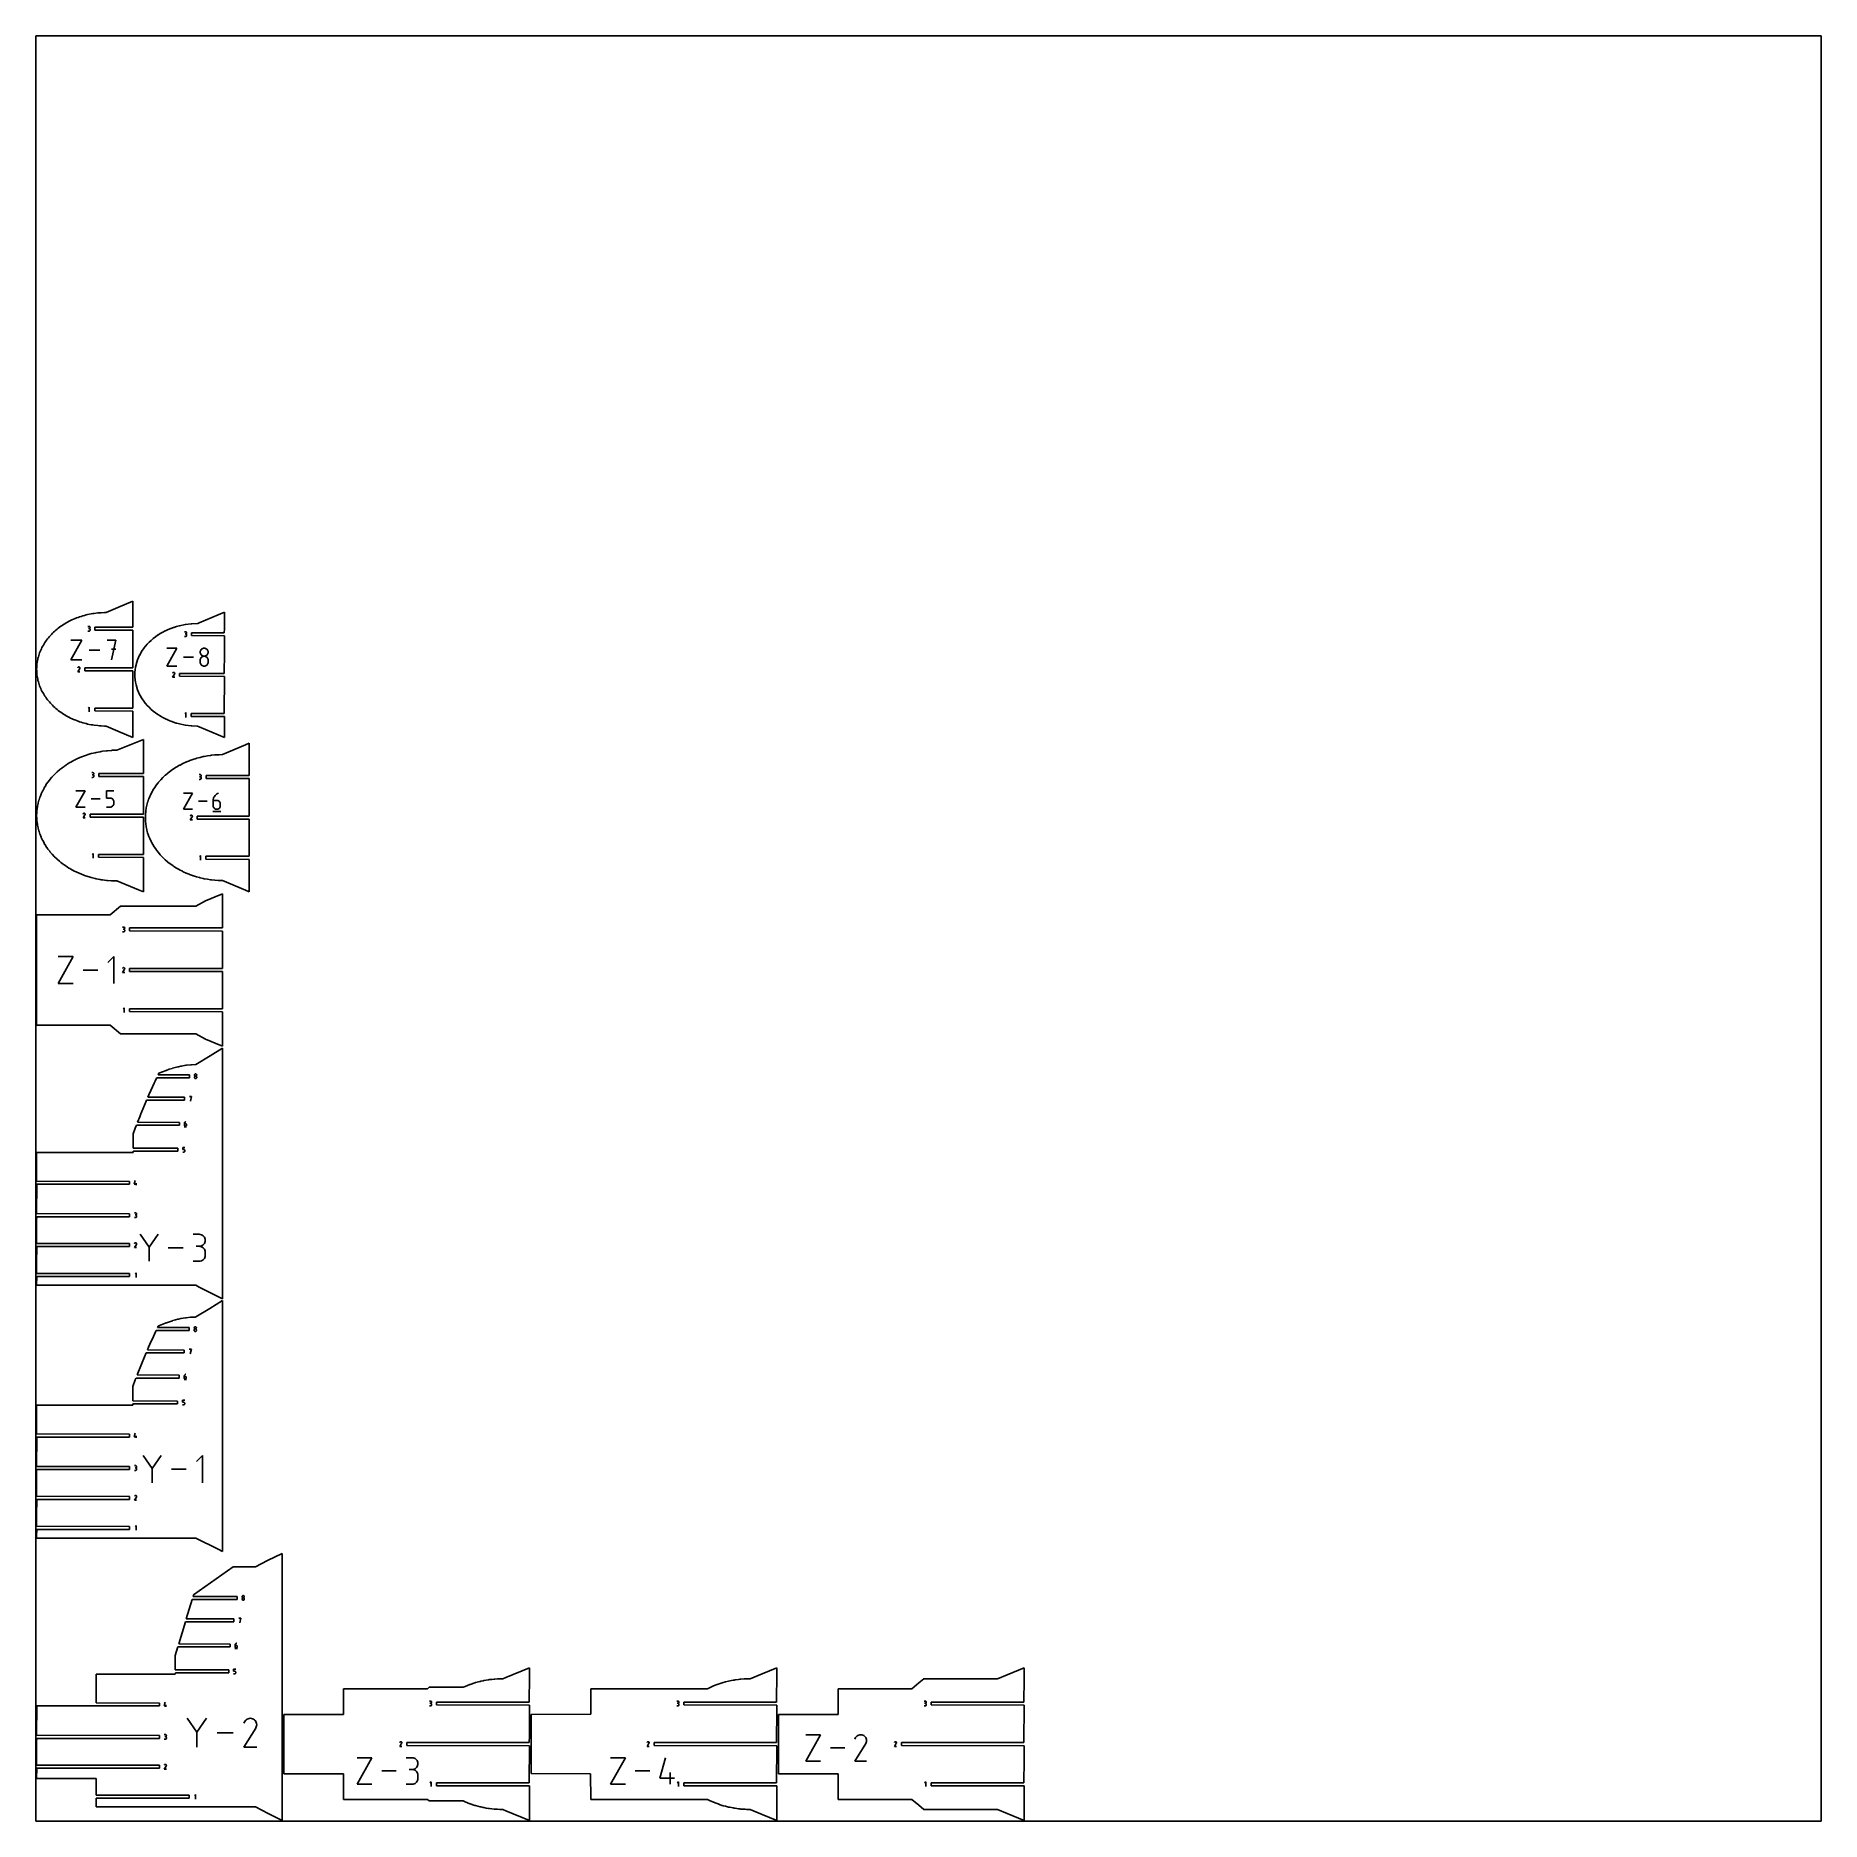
# Model space of a CAD drawing. Extents: x 0 to 3000, y 0 to 3000.
import ezdxf

# ---------------------------------------------------------------- set-up
doc = ezdxf.new("R2010")
doc.units = 0

msp = doc.modelspace()

# ---------------------------------------------------------------- linework, layer by layer
at = {"layer": 'annotation', "color": 1}
for p, q in [((58.909454, 1951.202098), (77.222777, 1984.184279)), ((77.222777, 1984.184279), (58.909454, 1984.184279)), ((89.535436, 2007.670077), (87.75894, 2007.670077)), ((87.75894, 1999.679609), (89.535436, 1999.679609)), ((89.535436, 2004.117085), (88.645934, 2004.117085)), ((88.645934, 2004.117085), (89.535436, 2004.117085)), ((89.854943, 2007.641398), (89.535436, 2007.670077)), ((89.535436, 2004.117085), (89.854943, 2004.145771)), ((89.854943, 2004.088407), (89.535436, 2004.117085)), ((89.535436, 2004.117085), (89.535436, 2004.117085)), ((89.535436, 1999.679609), (89.854943, 1999.708271)), ((89.535436, 1999.679609), (89.535436, 1999.679609)), ((90.155588, 2007.558752), (89.854943, 2007.641398)), ((89.854943, 2004.145771), (90.155588, 2004.228465)), ((90.155588, 2004.00576), (89.854943, 2004.088407)), ((89.854943, 1999.708271), (90.155588, 1999.790876)), ((90.432371, 2007.42722), (90.155588, 2007.558752)), ((90.155588, 2004.228465), (90.432371, 2004.360128)), ((90.432371, 2003.874229), (90.155588, 2004.00576)), ((90.155588, 1999.790876), (90.432371, 1999.922354)), ((90.68029, 2007.251886), (90.432371, 2007.42722)), ((90.432371, 2004.360128), (90.68029, 2004.535716)), ((90.68029, 2003.698895), (90.432371, 2003.874229)), ((90.432371, 1999.922354), (90.68029, 2000.097634)), ((90.894347, 2007.037833), (90.68029, 2007.251886)), ((90.68029, 2004.535716), (90.894347, 2004.750189)), ((90.894347, 2003.484842), (90.68029, 2003.698895)), ((90.68029, 2000.097634), (90.894347, 2000.311646)), ((91.06954, 2006.790144), (90.894347, 2007.037833)), ((90.894347, 2004.750189), (91.06954, 2004.998505)), ((91.06954, 2003.237153), (90.894347, 2003.484842)), ((90.894347, 2000.311646), (91.06954, 2000.559319)), ((91.200868, 2006.513902), (91.06954, 2006.790144)), ((91.06954, 2004.998505), (91.200868, 2005.275621)), ((91.200868, 2002.96091), (91.06954, 2003.237153)), ((91.06954, 2000.559319), (91.200868, 2000.835582)), ((91.283332, 2006.214189), (91.200868, 2006.513902)), ((91.200868, 2005.275621), (91.283332, 2005.576496)), ((91.283332, 2002.661198), (91.200868, 2002.96091)), ((91.200868, 2000.835582), (91.283332, 2001.135364)), ((91.311932, 2005.896089), (91.283332, 2006.214189)), ((91.283332, 2005.576496), (91.311932, 2005.896089)), ((91.311932, 2002.343098), (91.283332, 2002.661198)), ((91.283332, 2001.135364), (91.311932, 2001.453596)), ((91.311932, 2005.896089), (91.311932, 2005.896089)), ((91.311932, 2001.453596), (91.311932, 2002.343098)), ((91.311932, 2002.343098), (91.311932, 2002.343098)), ((134.659263, 1984.184279), (119.992472, 1984.184279)), ((127.326901, 1951.202098), (134.659263, 1984.184279)), ((251.71679, 1998.444966), (249.940294, 1998.444966)), ((249.940294, 1990.454498), (251.71679, 1990.454498)), ((251.71679, 1994.891974), (250.827288, 1994.891974)), ((250.827288, 1994.891974), (251.71679, 1994.891974)), ((252.036297, 1998.416287), (251.71679, 1998.444966)), ((251.71679, 1994.891974), (252.036297, 1994.92066)), ((252.036297, 1994.863296), (251.71679, 1994.891974)), ((251.71679, 1994.891974), (251.71679, 1994.891974)), ((251.71679, 1990.454498), (252.036297, 1990.48316)), ((251.71679, 1990.454498), (251.71679, 1990.454498)), ((252.336942, 1998.333641), (252.036297, 1998.416287)), ((252.036297, 1994.92066), (252.336942, 1995.003355)), ((252.336942, 1994.78065), (252.036297, 1994.863296)), ((252.036297, 1990.48316), (252.336942, 1990.565765)), ((252.613724, 1998.202109), (252.336942, 1998.333641)), ((252.336942, 1995.003355), (252.613724, 1995.135017)), ((252.613724, 1994.649118), (252.336942, 1994.78065)), ((252.336942, 1990.565765), (252.613724, 1990.697243)), ((252.861644, 1998.026775), (252.613724, 1998.202109)), ((252.613724, 1995.135017), (252.861644, 1995.310605)), ((252.861644, 1994.473784), (252.613724, 1994.649118)), ((252.613724, 1990.697243), (252.861644, 1990.872523)), ((253.0757, 1997.812722), (252.861644, 1998.026775)), ((252.861644, 1995.310605), (253.0757, 1995.525078)), ((253.0757, 1994.259731), (252.861644, 1994.473784)), ((252.861644, 1990.872523), (253.0757, 1991.086535)), ((253.250893, 1997.565033), (253.0757, 1997.812722)), ((253.0757, 1995.525078), (253.250893, 1995.773394)), ((253.250893, 1994.012042), (253.0757, 1994.259731)), ((253.0757, 1991.086535), (253.250893, 1991.334208)), ((253.382222, 1997.288791), (253.250893, 1997.565033)), ((253.250893, 1995.773394), (253.382222, 1996.05051)), ((253.382222, 1993.735799), (253.250893, 1994.012042)), ((253.250893, 1991.334208), (253.382222, 1991.610471)), ((253.464686, 1996.989078), (253.382222, 1997.288791)), ((253.382222, 1996.05051), (253.464686, 1996.351386)), ((253.464686, 1993.436087), (253.382222, 1993.735799)), ((253.382222, 1991.610471), (253.464686, 1991.910253)), ((253.493285, 1996.670979), (253.464686, 1996.989078)), ((253.464686, 1996.351386), (253.493285, 1996.670979)), ((253.493285, 1993.117987), (253.464686, 1993.436087)), ((253.464686, 1991.910253), (253.493285, 1992.228485)), ((253.493285, 1996.670979), (253.493285, 1996.670979)), ((253.493285, 1992.228485), (253.493285, 1993.117987)), ((253.493285, 1993.117987), (253.493285, 1993.117987)), ((77.222777, 1951.202098), (58.909454, 1951.202098)), ((107.62829, 1967.693188), (89.594197, 1967.693188)), ((134.659263, 1969.496805), (127.326901, 1969.496805)), ((220.111424, 1940.710714), (236.949396, 1971.035798)), ((236.949396, 1971.035798), (220.111424, 1971.035798)), ((264.905392, 1955.873256), (248.324155, 1955.873256)), ((276.383106, 1965.479975), (276.274446, 1964.274175)), ((276.274446, 1964.274175), (276.274446, 1964.274175)), ((276.274446, 1964.274175), (276.383168, 1963.062714)), ((276.383106, 1951.999859), (276.274446, 1950.788964)), ((276.274446, 1950.788964), (276.274446, 1947.434302)), ((276.696324, 1966.616076), (276.383106, 1965.479975)), ((276.696324, 1953.139927), (276.383106, 1951.999859)), ((276.383168, 1963.062714), (276.696543, 1961.922205)), ((277.194957, 1967.66321), (276.696324, 1966.616076)), ((277.194957, 1954.190043), (276.696324, 1953.139927)), ((276.696543, 1961.922205), (277.195379, 1960.871758)), ((277.859863, 1968.602109), (277.194957, 1967.66321)), ((277.859863, 1955.131079), (277.194957, 1954.190043)), ((277.195379, 1960.871758), (277.860489, 1959.930485)), ((278.671899, 1969.413506), (277.859863, 1968.602109)), ((278.671899, 1955.943908), (277.859863, 1955.131079)), ((277.860489, 1959.930485), (278.672681, 1959.117496)), ((279.611922, 1970.078133), (278.671899, 1969.413506)), ((279.611922, 1956.609404), (278.671899, 1955.943908)), ((278.672681, 1959.117496), (279.612768, 1958.451904)), ((280.660791, 1970.576722), (279.611922, 1970.078133)), ((280.660791, 1957.108439), (279.611922, 1956.609404)), ((279.612768, 1958.451904), (280.661558, 1957.95282)), ((281.799363, 1970.890005), (280.660791, 1970.576722)), ((281.799363, 1957.421886), (280.660791, 1957.108439)), ((280.661558, 1957.95282), (281.799863, 1957.639354)), ((283.008494, 1970.998714), (281.799363, 1970.890005)), ((283.008494, 1957.530619), (281.799363, 1957.421886)), ((281.799863, 1957.639354), (283.008494, 1957.530619)), ((284.217625, 1970.890005), (283.008494, 1970.998714)), ((283.008494, 1970.998714), (283.008494, 1970.998714)), ((283.008494, 1957.530619), (284.217124, 1957.639354)), ((284.217625, 1957.421948), (283.008494, 1957.530619)), ((283.008494, 1957.530619), (283.008494, 1957.530619)), ((283.008494, 1957.530619), (283.008494, 1957.530619)), ((284.217124, 1957.639354), (285.355429, 1957.95282)), ((285.356196, 1970.576722), (284.217625, 1970.890005)), ((285.356196, 1957.108658), (284.217625, 1957.421948)), ((285.355429, 1957.95282), (286.40422, 1958.451904)), ((286.405065, 1970.078133), (285.356196, 1970.576722)), ((286.405065, 1956.609826), (285.356196, 1957.108658)), ((286.40422, 1958.451904), (287.344306, 1959.117496)), ((287.345089, 1969.413506), (286.405065, 1970.078133)), ((287.345089, 1955.944534), (286.405065, 1956.609826)), ((287.344306, 1959.117496), (288.156499, 1959.930485)), ((288.157125, 1968.602109), (287.345089, 1969.413506)), ((288.157125, 1955.131862), (287.345089, 1955.944534)), ((288.156499, 1959.930485), (288.821608, 1960.871758)), ((288.822031, 1967.66321), (288.157125, 1968.602109)), ((288.822031, 1954.190888), (288.157125, 1955.131862)), ((288.821608, 1960.871758), (289.320445, 1961.922205)), ((289.320664, 1966.616076), (288.822031, 1967.66321)), ((289.320664, 1953.140694), (288.822031, 1954.190888)), ((289.320445, 1961.922205), (289.633819, 1963.062714)), ((289.633881, 1965.479975), (289.320664, 1966.616076)), ((289.633881, 1952.00036), (289.320664, 1953.140694)), ((289.633819, 1963.062714), (289.742541, 1964.274175)), ((289.742541, 1964.274175), (289.633881, 1965.479975)), ((289.742541, 1950.788964), (289.633881, 1952.00036)), ((289.742541, 1964.274175), (289.742541, 1964.274175)), ((289.742541, 1947.434302), (289.742541, 1950.788964)), ((289.742541, 1950.788964), (289.742541, 1950.788964)), ((70.69633, 1931.483962), (73.97941, 1936.7693)), ((74.249321, 1931.483962), (70.69633, 1931.483962)), ((70.934634, 1938.594459), (70.701347, 1938.146949)), ((71.119767, 1938.85698), (70.934634, 1938.594459)), ((71.341884, 1939.076123), (71.119767, 1938.85698)), ((71.594231, 1939.250135), (71.341884, 1939.076123)), ((71.870052, 1939.377261), (71.594231, 1939.250135)), ((72.162592, 1939.455744), (71.870052, 1939.377261)), ((72.465096, 1939.483831), (72.162592, 1939.455744)), ((72.770808, 1939.459767), (72.465096, 1939.483831)), ((73.072973, 1939.381797), (72.770808, 1939.459767)), ((73.364836, 1939.248166), (73.072973, 1939.381797)), ((73.625876, 1939.062802), (73.364836, 1939.248166)), ((73.364836, 1939.248166), (73.364836, 1939.248166)), ((73.844134, 1938.840367), (73.625876, 1939.062802)), ((74.017669, 1938.587677), (73.844134, 1938.840367)), ((73.97941, 1936.7693), (73.983335, 1936.774156)), ((73.97941, 1936.7693), (73.97941, 1936.7693)), ((73.983335, 1936.774156), (73.987099, 1936.779054)), ((73.987099, 1936.779054), (73.990726, 1936.784034)), ((73.990726, 1936.784034), (73.994242, 1936.789139)), ((73.994242, 1936.789139), (73.997672, 1936.794408)), ((73.997672, 1936.794408), (74.001039, 1936.799884)), ((74.001039, 1936.799884), (74.004369, 1936.805608)), ((74.004369, 1936.805608), (74.007687, 1936.811621)), ((74.007687, 1936.811621), (74.011017, 1936.817964)), ((74.011017, 1936.817964), (74.146575, 1937.109017)), ((74.011017, 1936.817964), (74.011017, 1936.817964)), ((74.144541, 1938.311551), (74.017669, 1938.587677)), ((74.222807, 1938.018804), (74.144541, 1938.311551)), ((74.146575, 1937.109017), (74.225765, 1937.41072)), ((74.250529, 1937.716255), (74.222807, 1938.018804)), ((74.225765, 1937.41072), (74.250529, 1937.716255)), ((236.949396, 1940.710714), (220.111424, 1940.710714)), ((229.991358, 1922.258851), (233.274438, 1927.544189)), ((233.544349, 1922.258851), (229.991358, 1922.258851)), ((230.229662, 1929.369349), (229.996375, 1928.921838)), ((230.414795, 1929.631869), (230.229662, 1929.369349)), ((230.636912, 1929.851013), (230.414795, 1929.631869)), ((230.889259, 1930.025024), (230.636912, 1929.851013)), ((231.16508, 1930.15215), (230.889259, 1930.025024)), ((231.45762, 1930.230633), (231.16508, 1930.15215)), ((231.760124, 1930.258721), (231.45762, 1930.230633)), ((232.065836, 1930.234657), (231.760124, 1930.258721)), ((232.368001, 1930.156686), (232.065836, 1930.234657)), ((232.659864, 1930.023055), (232.368001, 1930.156686)), ((232.920904, 1929.837691), (232.659864, 1930.023055)), ((232.659864, 1930.023055), (232.659864, 1930.023055)), ((233.139162, 1929.615256), (232.920904, 1929.837691)), ((233.312697, 1929.362566), (233.139162, 1929.615256)), ((233.274438, 1927.544189), (233.278363, 1927.549045)), ((233.274438, 1927.544189), (233.274438, 1927.544189)), ((233.278363, 1927.549045), (233.282127, 1927.553943)), ((233.282127, 1927.553943), (233.285754, 1927.558924)), ((233.285754, 1927.558924), (233.28927, 1927.564028)), ((233.28927, 1927.564028), (233.2927, 1927.569297)), ((233.2927, 1927.569297), (233.296067, 1927.574773)), ((233.296067, 1927.574773), (233.299397, 1927.580497)), ((233.299397, 1927.580497), (233.302715, 1927.58651)), ((233.302715, 1927.58651), (233.306045, 1927.592853)), ((233.306045, 1927.592853), (233.441603, 1927.883907)), ((233.306045, 1927.592853), (233.306045, 1927.592853)), ((233.439568, 1929.08644), (233.312697, 1929.362566)), ((233.517835, 1928.793693), (233.439568, 1929.08644)), ((233.441603, 1927.883907), (233.520793, 1928.185609)), ((233.545557, 1928.491144), (233.517835, 1928.793693)), ((233.520793, 1928.185609), (233.545557, 1928.491144)), ((276.274446, 1947.434302), (276.274446, 1947.434302)), ((276.274446, 1947.434302), (276.383168, 1946.223493)), ((276.383168, 1946.223493), (276.696543, 1945.084732)), ((276.696543, 1945.084732), (277.195379, 1944.036815)), ((277.195379, 1944.036815), (277.860489, 1943.098542)), ((277.860489, 1943.098542), (278.672681, 1942.28871)), ((278.672681, 1942.28871), (279.612768, 1941.626118)), ((279.612768, 1941.626118), (280.661558, 1941.129564)), ((280.661558, 1941.129564), (281.799863, 1940.817846)), ((281.799863, 1940.817846), (283.008494, 1940.709763)), ((283.008494, 1940.709763), (284.217124, 1940.817846)), ((283.008494, 1940.709763), (283.008494, 1940.709763)), ((284.217124, 1940.817846), (285.355429, 1941.129564)), ((285.355429, 1941.129564), (286.40422, 1941.626118)), ((286.40422, 1941.626118), (287.344306, 1942.28871)), ((287.344306, 1942.28871), (288.156499, 1943.098542)), ((288.156499, 1943.098542), (288.821608, 1944.036815)), ((288.821608, 1944.036815), (289.320445, 1945.084732)), ((289.320445, 1945.084732), (289.633819, 1946.223493)), ((289.633819, 1946.223493), (289.742541, 1947.434302)), ((90.01613, 1871.957268), (88.237627, 1870.178264)), ((90.01613, 1863.957268), (90.01613, 1871.957268)), ((252.081356, 1862.732157), (250.302854, 1860.953153)), ((252.081356, 1854.732157), (252.081356, 1862.732157)), ((95.868292, 1761.868235), (94.091796, 1761.868235)), ((94.091796, 1753.877767), (95.868292, 1753.877767)), ((95.868292, 1758.315244), (94.97879, 1758.315244)), ((94.97879, 1758.315244), (95.868292, 1758.315244)), ((96.187799, 1761.839557), (95.868292, 1761.868235)), ((95.868292, 1758.315244), (96.187799, 1758.343929)), ((96.187799, 1758.286565), (95.868292, 1758.315244)), ((95.868292, 1758.315244), (95.868292, 1758.315244)), ((95.868292, 1753.877767), (96.187799, 1753.906429)), ((95.868292, 1753.877767), (95.868292, 1753.877767)), ((96.488444, 1761.75691), (96.187799, 1761.839557)), ((96.187799, 1758.343929), (96.488444, 1758.426624)), ((96.488444, 1758.203919), (96.187799, 1758.286565)), ((96.187799, 1753.906429), (96.488444, 1753.989034)), ((96.765227, 1761.625378), (96.488444, 1761.75691)), ((96.488444, 1758.426624), (96.765227, 1758.558286)), ((96.765227, 1758.072387), (96.488444, 1758.203919)), ((96.488444, 1753.989034), (96.765227, 1754.120512)), ((97.013146, 1761.450044), (96.765227, 1761.625378)), ((96.765227, 1758.558286), (97.013146, 1758.733875)), ((97.013146, 1757.897053), (96.765227, 1758.072387)), ((96.765227, 1754.120512), (97.013146, 1754.295792)), ((97.227203, 1761.235991), (97.013146, 1761.450044)), ((97.013146, 1758.733875), (97.227203, 1758.948347)), ((97.227203, 1757.683), (97.013146, 1757.897053)), ((97.013146, 1754.295792), (97.227203, 1754.509804)), ((97.402396, 1760.988302), (97.227203, 1761.235991)), ((97.227203, 1758.948347), (97.402396, 1759.196663)), ((97.402396, 1757.435311), (97.227203, 1757.683)), ((97.227203, 1754.509804), (97.402396, 1754.757477)), ((97.533724, 1760.71206), (97.402396, 1760.988302)), ((97.402396, 1759.196663), (97.533724, 1759.473779)), ((97.533724, 1757.159068), (97.402396, 1757.435311)), ((97.402396, 1754.757477), (97.533724, 1755.03374)), ((97.616189, 1760.412347), (97.533724, 1760.71206)), ((97.533724, 1759.473779), (97.616189, 1759.774655)), ((97.616189, 1756.859356), (97.533724, 1757.159068)), ((97.533724, 1755.03374), (97.616189, 1755.333523)), ((97.644788, 1760.094248), (97.616189, 1760.412347)), ((97.616189, 1759.774655), (97.644788, 1760.094248)), ((97.644788, 1756.541256), (97.616189, 1756.859356)), ((97.616189, 1755.333523), (97.644788, 1755.651754)), ((97.644788, 1760.094248), (97.644788, 1760.094248)), ((97.644788, 1755.651754), (97.644788, 1756.541256)), ((97.644788, 1756.541256), (97.644788, 1756.541256)), ((276.221801, 1758.583101), (274.445306, 1758.583101)), ((274.445306, 1750.592634), (276.221801, 1750.592634)), ((276.221801, 1755.03011), (275.332299, 1755.03011)), ((275.332299, 1755.03011), (276.221801, 1755.03011)), ((276.541308, 1758.554423), (276.221801, 1758.583101)), ((276.221801, 1755.03011), (276.541308, 1755.058795)), ((276.541308, 1755.001432), (276.221801, 1755.03011)), ((276.221801, 1755.03011), (276.221801, 1755.03011)), ((276.221801, 1750.592634), (276.541308, 1750.621296)), ((276.221801, 1750.592634), (276.221801, 1750.592634)), ((276.841953, 1758.471777), (276.541308, 1758.554423)), ((276.541308, 1755.058795), (276.841953, 1755.14149)), ((276.841953, 1754.918785), (276.541308, 1755.001432)), ((276.541308, 1750.621296), (276.841953, 1750.703901)), ((277.118736, 1758.340245), (276.841953, 1758.471777)), ((276.841953, 1755.14149), (277.118736, 1755.273153)), ((277.118736, 1754.787253), (276.841953, 1754.918785)), ((276.841953, 1750.703901), (277.118736, 1750.835379)), ((277.366656, 1758.164911), (277.118736, 1758.340245)), ((277.118736, 1755.273153), (277.366656, 1755.448741)), ((277.366656, 1754.61192), (277.118736, 1754.787253)), ((277.118736, 1750.835379), (277.366656, 1751.010659)), ((277.580712, 1757.950858), (277.366656, 1758.164911)), ((277.366656, 1755.448741), (277.580712, 1755.663214)), ((277.580712, 1754.397867), (277.366656, 1754.61192)), ((277.366656, 1751.010659), (277.580712, 1751.224671)), ((277.755905, 1757.703169), (277.580712, 1757.950858)), ((277.580712, 1755.663214), (277.755905, 1755.911529)), ((277.755905, 1754.150177), (277.580712, 1754.397867)), ((277.580712, 1751.224671), (277.755905, 1751.472343)), ((277.887234, 1757.426926), (277.755905, 1757.703169)), ((277.755905, 1755.911529), (277.887234, 1756.188646)), ((277.887234, 1753.873935), (277.755905, 1754.150177)), ((277.755905, 1751.472343), (277.887234, 1751.748606)), ((277.969698, 1757.127214), (277.887234, 1757.426926)), ((277.887234, 1756.188646), (277.969698, 1756.489521)), ((277.969698, 1753.574223), (277.887234, 1753.873935)), ((277.887234, 1751.748606), (277.969698, 1752.048389)), ((277.998297, 1756.809114), (277.969698, 1757.127214)), ((277.969698, 1756.489521), (277.998297, 1756.809114)), ((277.998297, 1753.256123), (277.969698, 1753.574223)), ((277.969698, 1752.048389), (277.998297, 1752.366621)), ((277.998297, 1756.809114), (277.998297, 1756.809114)), ((277.998297, 1752.366621), (277.998297, 1753.256123)), ((277.998297, 1753.256123), (277.998297, 1753.256123)), ((67.535538, 1703.872542), (82.90261, 1731.548545)), ((82.90261, 1731.548545), (67.535538, 1731.548545)), ((108.416479, 1717.710544), (93.283714, 1717.710544)), ((118.792376, 1719.223994), (118.792376, 1731.548545)), ((118.792376, 1731.548545), (131.083951, 1731.548545)), ((124.938163, 1719.223994), (118.792376, 1719.223994)), ((126.041669, 1719.125352), (124.938163, 1719.223994)), ((127.080779, 1718.840865), (126.041669, 1719.125352)), ((128.038023, 1718.387688), (127.080779, 1718.840865)), ((128.89593, 1717.782977), (128.038023, 1718.387688)), ((129.63703, 1717.043889), (128.89593, 1717.782977)), ((130.243852, 1716.18758), (129.63703, 1717.043889)), ((130.698927, 1715.231205), (130.243852, 1716.18758)), ((130.984783, 1714.191921), (130.698927, 1715.231205)), ((130.984726, 1708.9197), (131.083951, 1710.025272)), ((131.083951, 1713.086884), (130.984783, 1714.191921)), ((131.083951, 1710.025272), (131.083951, 1713.086884)), ((131.083951, 1713.086884), (131.083951, 1713.086884)), ((248.24852, 1700.223544), (263.221554, 1727.189887)), ((263.221554, 1727.189887), (248.24852, 1727.189887)), ((288.081204, 1713.706715), (273.336469, 1713.706715)), ((298.323641, 1717.004069), (298.191046, 1715.181358)), ((298.191046, 1715.181358), (298.191046, 1706.218507)), ((304.179245, 1715.181358), (298.191046, 1715.181358)), ((298.710653, 1718.755336), (298.323641, 1717.004069)), ((299.335923, 1720.413446), (298.710653, 1718.755336)), ((300.183292, 1721.956686), (299.335923, 1720.413446)), ((301.236599, 1723.363343), (300.183292, 1721.956686)), ((302.479685, 1724.611705), (301.236599, 1723.363343)), ((303.896392, 1725.680058), (302.479685, 1724.611705)), ((305.470559, 1726.54669), (303.896392, 1725.680058)), ((305.256237, 1715.085246), (304.179245, 1715.181358)), ((306.269649, 1714.808053), (305.256237, 1715.085246)), ((307.186027, 1727.189887), (305.470559, 1726.54669)), ((307.202625, 1714.366496), (306.269649, 1714.808053)), ((307.186027, 1727.189887), (307.186027, 1727.189887)), ((308.038311, 1713.777292), (307.202625, 1714.366496)), ((308.759851, 1713.057155), (308.038311, 1713.777292)), ((309.35039, 1712.222803), (308.759851, 1713.057155)), ((309.793072, 1711.290951), (309.35039, 1712.222803)), ((310.071041, 1710.278317), (309.793072, 1711.290951)), ((310.167444, 1709.201615), (310.071041, 1710.278317)), ((82.90261, 1703.872542), (67.535538, 1703.872542)), ((79.527614, 1685.68212), (82.810694, 1690.967458)), ((83.080605, 1685.68212), (79.527614, 1685.68212)), ((79.765918, 1692.792618), (79.532631, 1692.345107)), ((79.951051, 1693.055138), (79.765918, 1692.792618)), ((80.173168, 1693.274282), (79.951051, 1693.055138)), ((80.425515, 1693.448294), (80.173168, 1693.274282)), ((80.701336, 1693.575419), (80.425515, 1693.448294)), ((80.993876, 1693.653902), (80.701336, 1693.575419)), ((81.29638, 1693.68199), (80.993876, 1693.653902)), ((81.602092, 1693.657926), (81.29638, 1693.68199)), ((81.904257, 1693.579955), (81.602092, 1693.657926)), ((82.19612, 1693.446324), (81.904257, 1693.579955)), ((82.45716, 1693.26096), (82.19612, 1693.446324)), ((82.19612, 1693.446324), (82.19612, 1693.446324)), ((82.675418, 1693.038525), (82.45716, 1693.26096)), ((82.848953, 1692.785836), (82.675418, 1693.038525)), ((82.810694, 1690.967458), (82.814619, 1690.972314)), ((82.810694, 1690.967458), (82.810694, 1690.967458)), ((82.814619, 1690.972314), (82.818383, 1690.977212)), ((82.818383, 1690.977212), (82.82201, 1690.982193)), ((82.82201, 1690.982193), (82.825526, 1690.987297)), ((82.825526, 1690.987297), (82.828956, 1690.992567)), ((82.828956, 1690.992567), (82.832323, 1690.998043)), ((82.832323, 1690.998043), (82.835653, 1691.003766)), ((82.835653, 1691.003766), (82.838971, 1691.009779)), ((82.838971, 1691.009779), (82.842301, 1691.016122)), ((82.842301, 1691.016122), (82.977859, 1691.307176)), ((82.842301, 1691.016122), (82.842301, 1691.016122)), ((82.975824, 1692.509709), (82.848953, 1692.785836)), ((83.054091, 1692.216962), (82.975824, 1692.509709)), ((82.977859, 1691.307176), (83.057049, 1691.608878)), ((83.081813, 1691.914413), (83.054091, 1692.216962)), ((83.057049, 1691.608878), (83.081813, 1691.914413)), ((118.792376, 1703.872542), (124.938163, 1703.872542)), ((124.938163, 1703.872542), (126.041212, 1703.97172)), ((124.938163, 1703.872542), (124.938163, 1703.872542)), ((126.041212, 1703.97172), (127.080079, 1704.257643)), ((127.080079, 1704.257643), (128.037252, 1704.712898)), ((128.037252, 1704.712898), (128.895216, 1705.320073)), ((128.895216, 1705.320073), (129.636458, 1706.061753)), ((129.636458, 1706.061753), (130.243466, 1706.920527)), ((130.243466, 1706.920527), (130.698727, 1707.87898)), ((130.698727, 1707.87898), (130.984726, 1708.9197)), ((263.221554, 1700.223544), (248.24852, 1700.223544)), ((259.631104, 1682.396986), (262.914184, 1687.682324)), ((263.184095, 1682.396986), (259.631104, 1682.396986)), ((259.869408, 1689.507484), (259.636121, 1689.059974)), ((260.054541, 1689.770005), (259.869408, 1689.507484)), ((260.276658, 1689.989148), (260.054541, 1689.770005)), ((260.529005, 1690.16316), (260.276658, 1689.989148)), ((260.804826, 1690.290285), (260.529005, 1690.16316)), ((261.097366, 1690.368769), (260.804826, 1690.290285)), ((261.39987, 1690.396856), (261.097366, 1690.368769)), ((261.705582, 1690.372792), (261.39987, 1690.396856)), ((262.007747, 1690.294822), (261.705582, 1690.372792)), ((262.29961, 1690.161191), (262.007747, 1690.294822)), ((262.56065, 1689.975827), (262.29961, 1690.161191)), ((262.29961, 1690.161191), (262.29961, 1690.161191)), ((262.778908, 1689.753392), (262.56065, 1689.975827)), ((262.952443, 1689.500702), (262.778908, 1689.753392)), ((262.914184, 1687.682324), (262.918109, 1687.687181)), ((262.914184, 1687.682324), (262.914184, 1687.682324)), ((262.918109, 1687.687181), (262.921873, 1687.692079)), ((262.921873, 1687.692079), (262.9255, 1687.697059)), ((262.9255, 1687.697059), (262.929016, 1687.702164)), ((262.929016, 1687.702164), (262.932446, 1687.707433)), ((262.932446, 1687.707433), (262.935813, 1687.712909)), ((262.935813, 1687.712909), (262.939143, 1687.718633)), ((262.939143, 1687.718633), (262.942461, 1687.724646)), ((262.942461, 1687.724646), (262.945791, 1687.730989)), ((262.945791, 1687.730989), (263.081349, 1688.022042)), ((262.945791, 1687.730989), (262.945791, 1687.730989)), ((263.079314, 1689.224575), (262.952443, 1689.500702)), ((263.157581, 1688.931829), (263.079314, 1689.224575)), ((263.081349, 1688.022042), (263.160539, 1688.323745)), ((263.185303, 1688.62928), (263.157581, 1688.931829)), ((263.160539, 1688.323745), (263.185303, 1688.62928)), ((297.441041, 1696.852751), (310.924213, 1696.852751)), ((298.191046, 1706.218507), (298.191046, 1706.218507)), ((298.191046, 1706.218507), (298.287726, 1705.141284)), ((298.287726, 1705.141284), (298.566392, 1704.12725)), ((298.566392, 1704.12725), (299.009979, 1703.193373)), ((299.009979, 1703.193373), (299.601422, 1702.35662)), ((299.601422, 1702.35662), (300.323658, 1701.633957)), ((300.323658, 1701.633957), (301.159622, 1701.042352)), ((301.159622, 1701.042352), (302.092251, 1700.59877)), ((302.092251, 1700.59877), (303.10448, 1700.320178)), ((303.10448, 1700.320178), (304.179245, 1700.223544)), ((304.179245, 1700.223544), (305.256237, 1700.320178)), ((304.179245, 1700.223544), (304.179245, 1700.223544)), ((305.256237, 1700.320178), (306.269649, 1700.59877)), ((306.269649, 1700.59877), (307.202625, 1701.042352)), ((307.202625, 1701.042352), (308.038311, 1701.633957)), ((308.038311, 1701.633957), (308.759851, 1702.35662)), ((308.759851, 1702.35662), (309.35039, 1703.193373)), ((309.35039, 1703.193373), (309.793072, 1704.12725)), ((309.793072, 1704.12725), (310.071041, 1705.141284)), ((310.071041, 1705.141284), (310.167444, 1706.218507)), ((310.167444, 1706.218507), (310.167444, 1709.201615)), ((310.167444, 1709.201615), (310.167444, 1709.201615)), ((96.441335, 1626.155426), (94.662832, 1624.376422)), ((96.441335, 1618.155426), (96.441335, 1626.155426)), ((276.757978, 1622.870293), (274.979475, 1621.091288)), ((276.757978, 1614.870293), (276.757978, 1622.870293)), ((147.774607, 1502.459578), (145.998112, 1502.459578)), ((148.094114, 1502.430899), (147.774607, 1502.459578)), ((148.394759, 1502.348253), (148.094114, 1502.430899)), ((148.671542, 1502.216721), (148.394759, 1502.348253)), ((148.919462, 1502.041387), (148.671542, 1502.216721)), ((149.133518, 1501.827334), (148.919462, 1502.041387)), ((149.308711, 1501.579645), (149.133518, 1501.827334)), ((149.44004, 1501.303402), (149.308711, 1501.579645)), ((149.308711, 1499.788005), (149.44004, 1500.065122)), ((149.522504, 1501.00369), (149.44004, 1501.303402)), ((149.44004, 1500.065122), (149.522504, 1500.365997)), ((149.551103, 1500.68559), (149.522504, 1501.00369)), ((149.522504, 1500.365997), (149.551103, 1500.68559)), ((149.551103, 1500.68559), (149.551103, 1500.68559)), ((145.998112, 1494.46911), (147.774607, 1494.46911)), ((147.774607, 1498.906586), (146.885105, 1498.906586)), ((146.885105, 1498.906586), (147.774607, 1498.906586)), ((147.774607, 1498.906586), (148.094114, 1498.935271)), ((148.094114, 1498.877908), (147.774607, 1498.906586)), ((147.774607, 1498.906586), (147.774607, 1498.906586)), ((147.774607, 1494.46911), (148.094114, 1494.497772)), ((147.774607, 1494.46911), (147.774607, 1494.46911)), ((148.094114, 1498.935271), (148.394759, 1499.017966)), ((148.394759, 1498.795261), (148.094114, 1498.877908)), ((148.094114, 1494.497772), (148.394759, 1494.580377)), ((148.394759, 1499.017966), (148.671542, 1499.149629)), ((148.671542, 1498.663729), (148.394759, 1498.795261)), ((148.394759, 1494.580377), (148.671542, 1494.711855)), ((148.671542, 1499.149629), (148.919462, 1499.325217)), ((148.919462, 1498.488396), (148.671542, 1498.663729)), ((148.671542, 1494.711855), (148.919462, 1494.887135)), ((148.919462, 1499.325217), (149.133518, 1499.53969)), ((149.133518, 1498.274343), (148.919462, 1498.488396)), ((148.919462, 1494.887135), (149.133518, 1495.101147)), ((149.133518, 1499.53969), (149.308711, 1499.788005)), ((149.308711, 1498.026653), (149.133518, 1498.274343)), ((149.133518, 1495.101147), (149.308711, 1495.348819)), ((149.44004, 1497.750411), (149.308711, 1498.026653)), ((149.308711, 1495.348819), (149.44004, 1495.625082)), ((149.522504, 1497.450699), (149.44004, 1497.750411)), ((149.44004, 1495.625082), (149.522504, 1495.924865)), ((149.551103, 1497.132599), (149.522504, 1497.450699)), ((149.522504, 1495.924865), (149.551103, 1496.243097)), ((149.551103, 1496.243097), (149.551103, 1497.132599)), ((149.551103, 1497.132599), (149.551103, 1497.132599)), ((37.890536, 1407.78019), (62.869341, 1452.766865)), ((62.869341, 1452.766865), (37.890536, 1452.766865)), ((131.209815, 1452.766865), (121.208701, 1442.76293)), ((131.209815, 1407.78019), (131.209815, 1452.766865)), ((104.341519, 1430.273527), (79.743575, 1430.273527)), ((145.998112, 1426.273462), (149.281192, 1431.5588)), ((149.551103, 1426.273462), (145.998112, 1426.273462)), ((146.236416, 1433.38396), (146.003129, 1432.93645)), ((146.421548, 1433.646481), (146.236416, 1433.38396)), ((146.643666, 1433.865624), (146.421548, 1433.646481)), ((146.896013, 1434.039636), (146.643666, 1433.865624)), ((147.171834, 1434.166761), (146.896013, 1434.039636)), ((147.464374, 1434.245245), (147.171834, 1434.166761)), ((147.766878, 1434.273332), (147.464374, 1434.245245)), ((148.07259, 1434.249268), (147.766878, 1434.273332)), ((148.374755, 1434.171298), (148.07259, 1434.249268)), ((148.666618, 1434.037667), (148.374755, 1434.171298)), ((148.927658, 1433.852303), (148.666618, 1434.037667)), ((148.666618, 1434.037667), (148.666618, 1434.037667)), ((149.145916, 1433.629868), (148.927658, 1433.852303)), ((149.319451, 1433.377178), (149.145916, 1433.629868)), ((149.281192, 1431.5588), (149.285117, 1431.563657)), ((149.281192, 1431.5588), (149.281192, 1431.5588)), ((149.285117, 1431.563657), (149.288881, 1431.568555)), ((149.288881, 1431.568555), (149.292508, 1431.573535)), ((149.292508, 1431.573535), (149.296024, 1431.57864)), ((149.296024, 1431.57864), (149.299453, 1431.583909)), ((149.299453, 1431.583909), (149.302821, 1431.589385)), ((149.302821, 1431.589385), (149.306151, 1431.595109)), ((149.306151, 1431.595109), (149.309469, 1431.601122)), ((149.309469, 1431.601122), (149.312799, 1431.607465)), ((149.312799, 1431.607465), (149.448356, 1431.898518)), ((149.312799, 1431.607465), (149.312799, 1431.607465)), ((149.446322, 1433.101051), (149.319451, 1433.377178)), ((149.524589, 1432.808305), (149.446322, 1433.101051)), ((149.448356, 1431.898518), (149.527547, 1432.200221)), ((149.552311, 1432.505756), (149.524589, 1432.808305)), ((149.527547, 1432.200221), (149.552311, 1432.505756)), ((62.869341, 1407.78019), (37.890536, 1407.78019)), ((148.66411, 1366.746769), (146.885607, 1364.967764)), ((148.66411, 1358.746769), (148.66411, 1366.746769)), ((266.930125, 1254.215691), (266.90146, 1253.897591)), ((266.90146, 1253.897591), (266.90146, 1253.897591)), ((266.90146, 1253.897591), (266.930141, 1253.577998)), ((266.930125, 1250.659528), (266.90146, 1250.340084)), ((266.90146, 1250.340084), (266.90146, 1249.455098)), ((266.90146, 1249.455098), (266.90146, 1249.455098)), ((266.90146, 1249.455098), (266.930141, 1249.135677)), ((267.012754, 1254.515403), (266.930125, 1254.215691)), ((267.012754, 1250.960287), (266.930125, 1250.659528)), ((266.930141, 1253.577998), (267.012812, 1253.277122)), ((266.930141, 1249.135677), (267.012812, 1248.835262)), ((267.144298, 1254.791645), (267.012754, 1254.515403)), ((267.144298, 1251.237316), (267.012754, 1250.960287)), ((267.012812, 1253.277122), (267.144409, 1253.000006)), ((267.012812, 1248.835262), (267.144409, 1248.558813)), ((267.319705, 1255.039335), (267.144298, 1254.791645)), ((267.319705, 1251.485569), (267.144298, 1251.237316)), ((267.144409, 1253.000006), (267.31987, 1252.751691)), ((267.144409, 1248.558813), (267.31987, 1248.311289)), ((267.533927, 1255.253388), (267.319705, 1255.039335)), ((267.533927, 1251.7), (267.319705, 1251.485569)), ((267.31987, 1252.751691), (267.534133, 1252.537218)), ((267.31987, 1248.311289), (267.534133, 1248.097649)), ((267.781913, 1255.428721), (267.533927, 1255.253388)), ((267.781913, 1251.875563), (267.533927, 1251.7)), ((267.534133, 1252.537218), (267.782136, 1252.361629)), ((267.534133, 1248.097649), (267.782136, 1247.922852)), ((268.058613, 1255.560253), (267.781913, 1255.428721)), ((268.058613, 1252.007212), (267.781913, 1251.875563)), ((267.782136, 1252.361629), (268.058815, 1252.229967)), ((267.782136, 1247.922852), (268.058815, 1247.791857)), ((268.358977, 1255.6429), (268.058613, 1255.560253)), ((268.358977, 1252.089902), (268.058613, 1252.007212)), ((268.058815, 1252.229967), (268.359109, 1252.147272)), ((268.058815, 1247.791857), (268.359109, 1247.709624)), ((268.677955, 1255.671578), (268.358977, 1255.6429)), ((268.677955, 1252.118587), (268.358977, 1252.089902)), ((268.359109, 1252.147272), (268.677955, 1252.118587)), ((268.359109, 1247.709624), (268.677955, 1247.68111)), ((268.996934, 1255.6429), (268.677955, 1255.671578)), ((268.677955, 1255.671578), (268.677955, 1255.671578)), ((268.677955, 1252.118587), (268.996802, 1252.147272)), ((268.996934, 1252.089919), (268.677955, 1252.118587)), ((268.677955, 1252.118587), (268.677955, 1252.118587)), ((268.677955, 1252.118587), (268.677955, 1252.118587)), ((268.677955, 1247.68111), (268.996802, 1247.709624)), ((268.677955, 1247.68111), (268.677955, 1247.68111)), ((268.996802, 1252.147272), (269.297096, 1252.229967)), ((268.996802, 1247.709624), (269.297096, 1247.791857)), ((269.297298, 1255.560253), (268.996934, 1255.6429)), ((269.297298, 1252.00727), (268.996934, 1252.089919)), ((269.297096, 1252.229967), (269.573775, 1252.361629)), ((269.297096, 1247.791857), (269.573775, 1247.922852)), ((269.573998, 1255.428721), (269.297298, 1255.560253)), ((269.573998, 1251.875674), (269.297298, 1252.00727)), ((269.573775, 1252.361629), (269.821777, 1252.537218)), ((269.573775, 1247.922852), (269.821777, 1248.097649)), ((269.821984, 1255.253388), (269.573998, 1255.428721)), ((269.821984, 1251.700165), (269.573998, 1251.875674)), ((269.821777, 1252.537218), (270.03604, 1252.751691)), ((269.821777, 1248.097649), (270.03604, 1248.311289)), ((270.036205, 1255.039335), (269.821984, 1255.253388)), ((270.036205, 1251.485775), (269.821984, 1251.700165)), ((270.03604, 1252.751691), (270.211501, 1253.000006)), ((270.03604, 1248.311289), (270.211501, 1248.558813)), ((270.211613, 1254.791645), (270.036205, 1255.039335)), ((270.211613, 1251.237539), (270.036205, 1251.485775)), ((270.211501, 1253.000006), (270.343098, 1253.277122)), ((270.211501, 1248.558813), (270.343098, 1248.835262)), ((270.343156, 1254.515403), (270.211613, 1254.791645)), ((270.343156, 1250.96049), (270.211613, 1251.237539)), ((270.343098, 1253.277122), (270.425769, 1253.577998)), ((270.343098, 1248.835262), (270.425769, 1249.135677)), ((270.425786, 1254.215691), (270.343156, 1254.515403)), ((270.425786, 1250.65966), (270.343156, 1250.96049)), ((270.425769, 1253.577998), (270.454451, 1253.897591)), ((270.425769, 1249.135677), (270.454451, 1249.455098)), ((270.454451, 1253.897591), (270.425786, 1254.215691)), ((270.454451, 1250.340084), (270.425786, 1250.65966)), ((270.454451, 1253.897591), (270.454451, 1253.897591)), ((270.454451, 1249.455098), (270.454451, 1250.340084)), ((270.454451, 1250.340084), (270.454451, 1250.340084)), ((261.917502, 1217.997154), (258.359995, 1217.997154)), ((260.138999, 1209.997154), (261.917502, 1217.997154)), ((261.917502, 1214.43463), (260.138999, 1214.43463)), ((249.828884, 1172.811711), (249.789547, 1172.270975)), ((249.789547, 1172.270975), (249.789547, 1169.612001)), ((251.566043, 1172.270975), (249.789547, 1172.270975)), ((249.943697, 1173.331253), (249.828884, 1172.811711)), ((250.129194, 1173.823158), (249.943697, 1173.331253)), ((250.380579, 1174.280985), (250.129194, 1173.823158)), ((250.69306, 1174.698292), (250.380579, 1174.280985)), ((251.061841, 1175.068639), (250.69306, 1174.698292)), ((251.48213, 1175.385583), (251.061841, 1175.068639)), ((251.949132, 1175.642683), (251.48213, 1175.385583)), ((251.88555, 1172.242461), (251.566043, 1172.270975)), ((252.186195, 1172.160228), (251.88555, 1172.242461)), ((252.458054, 1175.833498), (251.949132, 1175.642683)), ((252.462978, 1172.029233), (252.186195, 1172.160228)), ((252.458054, 1175.833498), (252.458054, 1175.833498)), ((252.710897, 1171.854436), (252.462978, 1172.029233)), ((252.924954, 1171.640796), (252.710897, 1171.854436)), ((253.100147, 1171.393272), (252.924954, 1171.640796)), ((253.231475, 1171.116823), (253.100147, 1171.393272)), ((253.313939, 1170.816408), (253.231475, 1171.116823)), ((253.342539, 1170.496987), (253.313939, 1170.816408)), ((253.342539, 1169.612001), (253.342539, 1170.496987)), ((253.342539, 1170.496987), (253.342539, 1170.496987)), ((249.567046, 1166.833498), (253.567046, 1166.833498)), ((249.789547, 1169.612001), (249.789547, 1169.612001)), ((249.789547, 1169.612001), (249.818229, 1169.292425)), ((249.818229, 1169.292425), (249.9009, 1168.991595)), ((249.9009, 1168.991595), (250.032497, 1168.714546)), ((250.032497, 1168.714546), (250.207958, 1168.466309)), ((250.207958, 1168.466309), (250.422221, 1168.25192)), ((250.422221, 1168.25192), (250.670223, 1168.076411)), ((250.670223, 1168.076411), (250.946903, 1167.944815)), ((250.946903, 1167.944815), (251.247197, 1167.862166)), ((251.247197, 1167.862166), (251.566043, 1167.833498)), ((251.566043, 1167.833498), (251.88555, 1167.862166)), ((251.566043, 1167.833498), (251.566043, 1167.833498)), ((251.88555, 1167.862166), (252.186195, 1167.944815)), ((252.186195, 1167.944815), (252.462978, 1168.076411)), ((252.462978, 1168.076411), (252.710897, 1168.25192)), ((252.710897, 1168.25192), (252.924954, 1168.466309)), ((252.924954, 1168.466309), (253.100147, 1168.714546)), ((253.100147, 1168.714546), (253.231475, 1168.991595)), ((253.231475, 1168.991595), (253.313939, 1169.292425)), ((253.313939, 1169.292425), (253.342539, 1169.612001)), ((247.032792, 1128.692756), (247.032792, 1132.25528)), ((247.032792, 1132.25528), (250.585783, 1132.25528)), ((248.809288, 1128.692756), (247.032792, 1128.692756)), ((247.032792, 1124.25528), (248.809288, 1124.25528)), ((249.128266, 1128.664243), (248.809288, 1128.692756)), ((248.809288, 1124.25528), (249.128134, 1124.283948)), ((248.809288, 1124.25528), (248.809288, 1124.25528)), ((249.128134, 1124.283948), (249.428428, 1124.366597)), ((249.42863, 1128.582009), (249.128266, 1128.664243)), ((249.428428, 1124.366597), (249.705107, 1124.498192)), ((249.70533, 1128.451015), (249.42863, 1128.582009)), ((249.705107, 1124.498192), (249.95311, 1124.673702)), ((249.953316, 1128.276218), (249.70533, 1128.451015)), ((249.95311, 1124.673702), (250.167373, 1124.888091)), ((250.167538, 1128.062577), (249.953316, 1128.276218)), ((250.167373, 1124.888091), (250.342834, 1125.136328)), ((250.342945, 1127.815053), (250.167538, 1128.062577)), ((250.342834, 1125.136328), (250.474431, 1125.413377)), ((250.474489, 1127.538605), (250.342945, 1127.815053)), ((250.474431, 1125.413377), (250.557102, 1125.714207)), ((250.557118, 1127.23819), (250.474489, 1127.538605)), ((250.557102, 1125.714207), (250.585783, 1126.033782)), ((250.585783, 1126.918769), (250.557118, 1127.23819)), ((250.585783, 1126.033782), (250.585783, 1126.918769)), ((250.585783, 1126.918769), (250.585783, 1126.918769)), ((165.553611, 1070.480199), (167.327599, 1076.701697)), ((169.995603, 1070.480199), (165.553611, 1070.480199)), ((168.664109, 1068.701697), (168.664109, 1072.254688)), ((167.774607, 1022.2208), (165.998112, 1022.2208)), ((168.094114, 1022.192121), (167.774607, 1022.2208)), ((168.394759, 1022.109475), (168.094114, 1022.192121)), ((168.671542, 1021.977943), (168.394759, 1022.109475)), ((168.919462, 1021.802609), (168.671542, 1021.977943)), ((169.133518, 1021.588556), (168.919462, 1021.802609)), ((169.308711, 1021.340867), (169.133518, 1021.588556)), ((169.44004, 1021.064625), (169.308711, 1021.340867)), ((169.522504, 1020.764912), (169.44004, 1021.064625)), ((169.44004, 1019.826344), (169.522504, 1020.12722)), ((169.551103, 1020.446813), (169.522504, 1020.764912)), ((169.522504, 1020.12722), (169.551103, 1020.446813)), ((169.551103, 1020.446813), (169.551103, 1020.446813)), ((165.998112, 1014.230332), (167.774607, 1014.230332)), ((167.774607, 1018.667808), (166.885105, 1018.667808)), ((166.885105, 1018.667808), (167.774607, 1018.667808)), ((167.774607, 1018.667808), (168.094114, 1018.696494)), ((168.094114, 1018.63913), (167.774607, 1018.667808)), ((167.774607, 1018.667808), (167.774607, 1018.667808)), ((167.774607, 1014.230332), (168.094114, 1014.258994)), ((167.774607, 1014.230332), (167.774607, 1014.230332)), ((168.094114, 1018.696494), (168.394759, 1018.779188)), ((168.394759, 1018.556483), (168.094114, 1018.63913)), ((168.094114, 1014.258994), (168.394759, 1014.341599)), ((168.394759, 1018.779188), (168.671542, 1018.910851)), ((168.671542, 1018.424952), (168.394759, 1018.556483)), ((168.394759, 1014.341599), (168.671542, 1014.473077)), ((168.671542, 1018.910851), (168.919462, 1019.086439)), ((168.919462, 1018.249618), (168.671542, 1018.424952)), ((168.671542, 1014.473077), (168.919462, 1014.648357)), ((168.919462, 1019.086439), (169.133518, 1019.300912)), ((169.133518, 1018.035565), (168.919462, 1018.249618)), ((168.919462, 1014.648357), (169.133518, 1014.862369)), ((169.133518, 1019.300912), (169.308711, 1019.549228)), ((169.308711, 1017.787876), (169.133518, 1018.035565)), ((169.133518, 1014.862369), (169.308711, 1015.110042)), ((169.308711, 1019.549228), (169.44004, 1019.826344)), ((169.44004, 1017.511633), (169.308711, 1017.787876)), ((169.308711, 1015.110042), (169.44004, 1015.386305)), ((169.522504, 1017.211921), (169.44004, 1017.511633)), ((169.44004, 1015.386305), (169.522504, 1015.686087)), ((169.551103, 1016.893821), (169.522504, 1017.211921)), ((169.522504, 1015.686087), (169.551103, 1016.004319)), ((169.551103, 1016.004319), (169.551103, 1016.893821)), ((169.551103, 1016.893821), (169.551103, 1016.893821)), ((165.998112, 964.050506), (169.281192, 969.335844)), ((169.551103, 964.050506), (165.998112, 964.050506)), ((166.236416, 971.161003), (166.003129, 970.713493)), ((166.421548, 971.423524), (166.236416, 971.161003)), ((166.643666, 971.642668), (166.421548, 971.423524)), ((166.896012, 971.816679), (166.643666, 971.642668)), ((167.171834, 971.943805), (166.896012, 971.816679)), ((167.464374, 972.022288), (167.171834, 971.943805)), ((167.766877, 972.050375), (167.464374, 972.022288)), ((168.07259, 972.026311), (167.766877, 972.050375)), ((168.374755, 971.948341), (168.07259, 972.026311)), ((168.666618, 971.81471), (168.374755, 971.948341)), ((168.927658, 971.629346), (168.666618, 971.81471)), ((168.666618, 971.81471), (168.666618, 971.81471)), ((169.145916, 971.406911), (168.927658, 971.629346)), ((169.319451, 971.154221), (169.145916, 971.406911)), ((169.281192, 969.335844), (169.285117, 969.3407)), ((169.281192, 969.335844), (169.281192, 969.335844)), ((169.285117, 969.3407), (169.288881, 969.345598)), ((169.288881, 969.345598), (169.292508, 969.350578)), ((169.292508, 969.350578), (169.296024, 969.355683)), ((169.296024, 969.355683), (169.299453, 969.360952)), ((169.299453, 969.360952), (169.302821, 969.366428)), ((169.302821, 969.366428), (169.306151, 969.372152)), ((169.306151, 969.372152), (169.309469, 969.378165)), ((169.309469, 969.378165), (169.312799, 969.384508)), ((169.312799, 969.384508), (169.448356, 969.675561)), ((169.312799, 969.384508), (169.312799, 969.384508)), ((169.446322, 970.878095), (169.319451, 971.154221)), ((169.524589, 970.585348), (169.446322, 970.878095)), ((169.448356, 969.675561), (169.527547, 969.977264)), ((169.552311, 970.282799), (169.524589, 970.585348)), ((169.527547, 969.977264), (169.552311, 970.282799)), ((190.549757, 964.338908), (175.384112, 986.2705)), ((205.712551, 986.2705), (190.549757, 964.338908)), ((190.549757, 966.103813), (190.549757, 940.802077)), ((247.627639, 963.536289), (222.767843, 963.536289)), ((274.769126, 986.216327), (264.672952, 986.216327)), ((274.769126, 966.023979), (269.713911, 966.023979)), ((269.713911, 966.023979), (274.769126, 966.023979)), ((276.584947, 986.053342), (274.769126, 986.216327)), ((274.769126, 966.023979), (276.584947, 966.187003)), ((276.584947, 965.860994), (274.769126, 966.023979)), ((274.769126, 966.023979), (274.769126, 966.023979)), ((278.293571, 985.583645), (276.584947, 986.053342)), ((276.584947, 966.187003), (278.293571, 966.656974)), ((278.293571, 965.391298), (276.584947, 965.860994)), ((279.866581, 984.836125), (278.293571, 985.583645)), ((278.293571, 966.656974), (279.866581, 967.405237)), ((279.866581, 964.643777), (278.293571, 965.391298)), ((281.275557, 983.839668), (279.866581, 984.836125)), ((279.866581, 967.405237), (281.275557, 968.403141)), ((281.275557, 963.64732), (279.866581, 964.643777)), ((282.492082, 982.623163), (281.275557, 983.839668)), ((281.275557, 968.403141), (282.492082, 969.622032)), ((282.492082, 962.430815), (281.275557, 963.64732)), ((283.487737, 981.215496), (282.492082, 982.623163)), ((282.492082, 969.622032), (283.487737, 971.033258)), ((283.487737, 961.023149), (282.492082, 962.430815)), ((284.234104, 979.645557), (283.487737, 981.215496)), ((283.487737, 971.033258), (284.234104, 972.608164)), ((284.234104, 959.453209), (283.487737, 961.023149)), ((284.702764, 977.942232), (284.234104, 979.645557)), ((284.234104, 972.608164), (284.702764, 974.318099)), ((284.8653, 976.134409), (284.702764, 977.942232)), ((284.702764, 974.318099), (284.8653, 976.134409)), ((284.8653, 976.134409), (284.8653, 976.134409)), ((264.672952, 940.804929), (274.769126, 940.804929)), ((274.769126, 940.804929), (276.584947, 940.96782)), ((274.769126, 940.804929), (274.769126, 940.804929)), ((276.584947, 940.96782), (278.293571, 941.437282)), ((278.293571, 941.437282), (279.866581, 942.184497)), ((279.866581, 942.184497), (281.275557, 943.180649)), ((281.275557, 943.180649), (282.492082, 944.39692)), ((282.492082, 944.39692), (283.487737, 945.804492)), ((283.487737, 945.804492), (284.234104, 947.374549)), ((284.702764, 957.749884), (284.234104, 959.453209)), ((284.234104, 947.374549), (284.702764, 949.078273)), ((284.8653, 955.942061), (284.702764, 957.749884)), ((284.702764, 949.078273), (284.8653, 950.886846)), ((284.8653, 950.886846), (284.8653, 955.942061)), ((284.8653, 955.942061), (284.8653, 955.942061)), ((168.664109, 921.659402), (166.885607, 919.880398)), ((168.664109, 913.659402), (168.664109, 921.659402)), ((266.40519, 829.520083), (266.376524, 829.201983)), ((266.376524, 829.201983), (266.376524, 829.201983)), ((266.376524, 829.201983), (266.405206, 828.88239)), ((266.40519, 825.96392), (266.376524, 825.644477)), ((266.376524, 825.644477), (266.376524, 824.75949)), ((266.376524, 824.75949), (266.376524, 824.75949)), ((266.376524, 824.75949), (266.405206, 824.440069)), ((266.487819, 829.819795), (266.40519, 829.520083)), ((266.487819, 826.26468), (266.40519, 825.96392)), ((266.405206, 828.88239), (266.487877, 828.581515)), ((266.405206, 824.440069), (266.487877, 824.139654)), ((266.619362, 830.096038), (266.487819, 829.819795)), ((266.619362, 826.541709), (266.487819, 826.26468)), ((266.487877, 828.581515), (266.619474, 828.304398)), ((266.487877, 824.139654), (266.619474, 823.863206)), ((266.79477, 830.343727), (266.619362, 830.096038)), ((266.79477, 826.789961), (266.619362, 826.541709)), ((266.619474, 828.304398), (266.794935, 828.056083)), ((266.619474, 823.863206), (266.794935, 823.615682)), ((267.008991, 830.55778), (266.79477, 830.343727)), ((267.008991, 827.004392), (266.79477, 826.789961)), ((266.794935, 828.056083), (267.009198, 827.84161)), ((266.794935, 823.615682), (267.009198, 823.402041)), ((267.256977, 830.733114), (267.008991, 830.55778)), ((267.256977, 827.179955), (267.008991, 827.004392)), ((267.009198, 827.84161), (267.2572, 827.666022)), ((267.009198, 823.402041), (267.2572, 823.227244)), ((267.533677, 830.864645), (267.256977, 830.733114)), ((267.533677, 827.311605), (267.256977, 827.179955)), ((267.2572, 827.666022), (267.53388, 827.534359)), ((267.2572, 823.227244), (267.53388, 823.096249)), ((267.834041, 830.947292), (267.533677, 830.864645)), ((267.834041, 827.394294), (267.533677, 827.311605)), ((267.53388, 827.534359), (267.834174, 827.451664)), ((267.53388, 823.096249), (267.834174, 823.014016)), ((268.15302, 830.97597), (267.834041, 830.947292)), ((268.15302, 827.422979), (267.834041, 827.394294)), ((267.834174, 827.451664), (268.15302, 827.422979)), ((267.834174, 823.014016), (268.15302, 822.985503)), ((268.471998, 830.947292), (268.15302, 830.97597)), ((268.15302, 830.97597), (268.15302, 830.97597)), ((268.15302, 827.422979), (268.471866, 827.451664)), ((268.471998, 827.394311), (268.15302, 827.422979)), ((268.15302, 827.422979), (268.15302, 827.422979)), ((268.15302, 827.422979), (268.15302, 827.422979)), ((268.15302, 822.985503), (268.471866, 823.014016)), ((268.15302, 822.985503), (268.15302, 822.985503)), ((268.471866, 827.451664), (268.77216, 827.534359)), ((268.471866, 823.014016), (268.77216, 823.096249)), ((268.772363, 830.864645), (268.471998, 830.947292)), ((268.772363, 827.311662), (268.471998, 827.394311)), ((268.77216, 827.534359), (269.04884, 827.666022)), ((268.77216, 823.096249), (269.04884, 823.227244)), ((269.049063, 830.733114), (268.772363, 830.864645)), ((269.049063, 827.180067), (268.772363, 827.311662)), ((269.04884, 827.666022), (269.296842, 827.84161)), ((269.04884, 823.227244), (269.296842, 823.402041)), ((269.297048, 830.55778), (269.049063, 830.733114)), ((269.297048, 827.004557), (269.049063, 827.180067)), ((269.296842, 827.84161), (269.511105, 828.056083)), ((269.296842, 823.402041), (269.511105, 823.615682)), ((269.51127, 830.343727), (269.297048, 830.55778)), ((269.51127, 826.790168), (269.297048, 827.004557)), ((269.511105, 828.056083), (269.686566, 828.304398)), ((269.511105, 823.615682), (269.686566, 823.863206)), ((269.686678, 830.096038), (269.51127, 830.343727)), ((269.686678, 826.541931), (269.51127, 826.790168)), ((269.686566, 828.304398), (269.818163, 828.581515)), ((269.686566, 823.863206), (269.818163, 824.139654)), ((269.818221, 829.819795), (269.686678, 830.096038)), ((269.818221, 826.264882), (269.686678, 826.541931)), ((269.818163, 828.581515), (269.900834, 828.88239)), ((269.818163, 824.139654), (269.900834, 824.440069)), ((269.90085, 829.520083), (269.818221, 829.819795)), ((269.90085, 825.964052), (269.818221, 826.264882)), ((269.900834, 828.88239), (269.929516, 829.201983)), ((269.900834, 824.440069), (269.929516, 824.75949)), ((269.929516, 829.201983), (269.90085, 829.520083)), ((269.929516, 825.644477), (269.90085, 825.964052)), ((269.929516, 829.201983), (269.929516, 829.201983)), ((269.929516, 824.75949), (269.929516, 825.644477)), ((269.929516, 825.644477), (269.929516, 825.644477)), ((261.508693, 793.301546), (257.951187, 793.301546)), ((259.730191, 785.301546), (261.508693, 793.301546)), ((261.508693, 789.739023), (259.730191, 789.739023)), ((250.339734, 750.002685), (250.027253, 749.585377)), ((250.708516, 750.373031), (250.339734, 750.002685)), ((251.128804, 750.689975), (250.708516, 750.373031)), ((251.595807, 750.947076), (251.128804, 750.689975)), ((252.104728, 751.13789), (251.595807, 750.947076)), ((252.104728, 751.13789), (252.104728, 751.13789)), ((249.213721, 742.13789), (253.213721, 742.13789)), ((249.475558, 748.116103), (249.436222, 747.575367)), ((249.436222, 747.575367), (249.436222, 744.916393)), ((251.212717, 747.575367), (249.436222, 747.575367)), ((249.436222, 744.916393), (249.436222, 744.916393)), ((249.436222, 744.916393), (249.464903, 744.596817)), ((249.464903, 744.596817), (249.547574, 744.295988)), ((249.590372, 748.635645), (249.475558, 748.116103)), ((249.547574, 744.295988), (249.679171, 744.018938)), ((249.775868, 749.12755), (249.590372, 748.635645)), ((249.679171, 744.018938), (249.854632, 743.770702)), ((250.027253, 749.585377), (249.775868, 749.12755)), ((249.854632, 743.770702), (250.068895, 743.556312)), ((250.068895, 743.556312), (250.316898, 743.380803)), ((250.316898, 743.380803), (250.593577, 743.249207)), ((250.593577, 743.249207), (250.893871, 743.166559)), ((250.893871, 743.166559), (251.212717, 743.13789)), ((251.532224, 747.546854), (251.212717, 747.575367)), ((251.212717, 743.13789), (251.532224, 743.166559)), ((251.212717, 743.13789), (251.212717, 743.13789)), ((251.832869, 747.46462), (251.532224, 747.546854)), ((251.532224, 743.166559), (251.832869, 743.249207)), ((252.109652, 747.333625), (251.832869, 747.46462)), ((251.832869, 743.249207), (252.109652, 743.380803)), ((252.357572, 747.158828), (252.109652, 747.333625)), ((252.109652, 743.380803), (252.357572, 743.556312)), ((252.571628, 746.945188), (252.357572, 747.158828)), ((252.357572, 743.556312), (252.571628, 743.770702)), ((252.746821, 746.697664), (252.571628, 746.945188)), ((252.571628, 743.770702), (252.746821, 744.018938)), ((252.87815, 746.421215), (252.746821, 746.697664)), ((252.746821, 744.018938), (252.87815, 744.295988)), ((252.960614, 746.120801), (252.87815, 746.421215)), ((252.87815, 744.295988), (252.960614, 744.596817)), ((252.989213, 745.80138), (252.960614, 746.120801)), ((252.960614, 744.596817), (252.989213, 744.916393)), ((252.989213, 744.916393), (252.989213, 745.80138)), ((252.989213, 745.80138), (252.989213, 745.80138)), ((246.716333, 703.997149), (246.716333, 707.559672)), ((246.716333, 707.559672), (250.269324, 707.559672)), ((248.492828, 703.997149), (246.716333, 703.997149)), ((246.716333, 699.559672), (248.492828, 699.559672)), ((248.811807, 703.968635), (248.492828, 703.997149)), ((248.492828, 699.559672), (248.811675, 699.58834)), ((248.492828, 699.559672), (248.492828, 699.559672)), ((248.811675, 699.58834), (249.111969, 699.670989)), ((249.112171, 703.886402), (248.811807, 703.968635)), ((249.111969, 699.670989), (249.388648, 699.802585)), ((249.388871, 703.755407), (249.112171, 703.886402)), ((249.388648, 699.802585), (249.63665, 699.978094)), ((249.636857, 703.58061), (249.388871, 703.755407)), ((249.63665, 699.978094), (249.850913, 700.192483)), ((249.851079, 703.36697), (249.636857, 703.58061)), ((249.850913, 700.192483), (250.026375, 700.44072)), ((250.026486, 703.119446), (249.851079, 703.36697)), ((250.026375, 700.44072), (250.157972, 700.717769)), ((250.158029, 702.842997), (250.026486, 703.119446)), ((250.157972, 700.717769), (250.240642, 701.018599)), ((250.240659, 702.542582), (250.158029, 702.842997)), ((250.240642, 701.018599), (250.269324, 701.338175)), ((250.269324, 702.223161), (250.240659, 702.542582)), ((250.269324, 701.338175), (250.269324, 702.223161)), ((250.269324, 702.223161), (250.269324, 702.223161)), ((165.553612, 645.784592), (167.327599, 652.006089)), ((169.995603, 645.784592), (165.553612, 645.784592)), ((168.66411, 644.006089), (168.66411, 647.559081)), ((195.644714, 592.458609), (180.457986, 614.420691)), ((210.828588, 614.420691), (195.644714, 592.458609)), ((279.994014, 614.419264), (269.872383, 604.294778)), ((279.994014, 568.890486), (279.994014, 614.419264)), ((167.774608, 597.525192), (165.998112, 597.525192)), ((165.998112, 589.534724), (167.774608, 589.534724)), ((167.774608, 593.972201), (166.885106, 593.972201)), ((166.885106, 593.972201), (167.774608, 593.972201)), ((168.094115, 597.496514), (167.774608, 597.525192)), ((167.774608, 593.972201), (168.094115, 594.000886)), ((168.094115, 593.943522), (167.774608, 593.972201)), ((167.774608, 593.972201), (167.774608, 593.972201)), ((167.774608, 589.534724), (168.094115, 589.563386)), ((167.774608, 589.534724), (167.774608, 589.534724)), ((168.39476, 597.413867), (168.094115, 597.496514)), ((168.094115, 594.000886), (168.39476, 594.083581)), ((168.39476, 593.860876), (168.094115, 593.943522)), ((168.094115, 589.563386), (168.39476, 589.645991)), ((168.671542, 597.282335), (168.39476, 597.413867)), ((168.39476, 594.083581), (168.671542, 594.215243)), ((168.671542, 593.729344), (168.39476, 593.860876)), ((168.39476, 589.645991), (168.671542, 589.777469)), ((168.919462, 597.107001), (168.671542, 597.282335)), ((168.671542, 594.215243), (168.919462, 594.390832)), ((168.919462, 593.55401), (168.671542, 593.729344)), ((168.671542, 589.777469), (168.919462, 589.95275)), ((169.133518, 596.892948), (168.919462, 597.107001)), ((168.919462, 594.390832), (169.133518, 594.605304)), ((169.133518, 593.339957), (168.919462, 593.55401)), ((168.919462, 589.95275), (169.133518, 590.166761)), ((169.308711, 596.645259), (169.133518, 596.892948)), ((169.133518, 594.605304), (169.308711, 594.85362)), ((169.308711, 593.092268), (169.133518, 593.339957)), ((169.133518, 590.166761), (169.308711, 590.414434)), ((169.44004, 596.369017), (169.308711, 596.645259)), ((169.308711, 594.85362), (169.44004, 595.130736)), ((169.44004, 592.816026), (169.308711, 593.092268)), ((169.308711, 590.414434), (169.44004, 590.690697)), ((169.522504, 596.069304), (169.44004, 596.369017)), ((169.44004, 595.130736), (169.522504, 595.431612)), ((169.522504, 592.516313), (169.44004, 592.816026)), ((169.44004, 590.690697), (169.522504, 590.99048)), ((169.551103, 595.751205), (169.522504, 596.069304)), ((169.522504, 595.431612), (169.551103, 595.751205)), ((169.551103, 592.198213), (169.522504, 592.516313)), ((169.522504, 590.99048), (169.551103, 591.308711)), ((169.551103, 595.751205), (169.551103, 595.751205)), ((169.551103, 591.308711), (169.551103, 592.198213)), ((169.551103, 592.198213), (169.551103, 592.198213)), ((195.644714, 594.225969), (195.644714, 568.889058)), ((252.801947, 591.654875), (227.90759, 591.654875)), ((165.998112, 539.354898), (169.281192, 544.640236)), ((166.236416, 546.465396), (166.003129, 546.017885)), ((166.421549, 546.727916), (166.236416, 546.465396)), ((166.643666, 546.94706), (166.421549, 546.727916)), ((166.896013, 547.121072), (166.643666, 546.94706)), ((167.171834, 547.248197), (166.896013, 547.121072)), ((167.464374, 547.326681), (167.171834, 547.248197)), ((167.766878, 547.354768), (167.464374, 547.326681)), ((168.07259, 547.330704), (167.766878, 547.354768)), ((168.374755, 547.252733), (168.07259, 547.330704)), ((168.666618, 547.119102), (168.374755, 547.252733)), ((168.927658, 546.933738), (168.666618, 547.119102)), ((168.666618, 547.119102), (168.666618, 547.119102)), ((169.145916, 546.711303), (168.927658, 546.933738)), ((169.319451, 546.458614), (169.145916, 546.711303)), ((169.281192, 544.640236), (169.285117, 544.645092)), ((169.281192, 544.640236), (169.281192, 544.640236)), ((169.285117, 544.645092), (169.288881, 544.64999)), ((169.288881, 544.64999), (169.292508, 544.654971)), ((169.292508, 544.654971), (169.296024, 544.660075)), ((169.296024, 544.660075), (169.299454, 544.665345)), ((169.299454, 544.665345), (169.302821, 544.670821)), ((169.302821, 544.670821), (169.306151, 544.676544)), ((169.306151, 544.676544), (169.309469, 544.682557)), ((169.309469, 544.682557), (169.312799, 544.6889)), ((169.312799, 544.6889), (169.448357, 544.979954)), ((169.312799, 544.6889), (169.312799, 544.6889)), ((169.446322, 546.182487), (169.319451, 546.458614)), ((169.524589, 545.88974), (169.446322, 546.182487)), ((169.448357, 544.979954), (169.527547, 545.281656)), ((169.552311, 545.587191), (169.524589, 545.88974)), ((169.527547, 545.281656), (169.552311, 545.587191)), ((169.551103, 539.354898), (165.998112, 539.354898)), ((168.66411, 496.963794), (166.885607, 495.18479)), ((168.66411, 488.963794), (168.66411, 496.963794)), ((346.981202, 377.756913), (346.952536, 377.438813)), ((346.952536, 377.438813), (346.952536, 377.438813)), ((346.952536, 377.438813), (346.981218, 377.11922)), ((346.981202, 374.20075), (346.952536, 373.881306)), ((346.952536, 373.881306), (346.952536, 372.996319)), ((346.952536, 372.996319), (346.952536, 372.996319)), ((346.952536, 372.996319), (346.981218, 372.676899)), ((347.063831, 378.056625), (346.981202, 377.756913)), ((347.063831, 374.501509), (346.981202, 374.20075)), ((346.981218, 377.11922), (347.063889, 376.818344)), ((346.981218, 372.676899), (347.063889, 372.376484)), ((347.195375, 378.332867), (347.063831, 378.056625)), ((347.195375, 374.778538), (347.063831, 374.501509)), ((347.063889, 376.818344), (347.195486, 376.541228)), ((347.063889, 372.376484), (347.195486, 372.100035)), ((347.370782, 378.580557), (347.195375, 378.332867)), ((347.370782, 375.026791), (347.195375, 374.778538)), ((347.195486, 376.541228), (347.370947, 376.292913)), ((347.195486, 372.100035), (347.370947, 371.852511)), ((347.585004, 378.79461), (347.370782, 378.580557)), ((347.585004, 375.241222), (347.370782, 375.026791)), ((347.370947, 376.292913), (347.58521, 376.07844)), ((347.370947, 371.852511), (347.58521, 371.638871)), ((347.832989, 378.969943), (347.585004, 378.79461)), ((347.832989, 375.416785), (347.585004, 375.241222)), ((347.58521, 376.07844), (347.833212, 375.902851)), ((347.58521, 371.638871), (347.833212, 371.464074)), ((348.109689, 379.101475), (347.832989, 378.969943)), ((348.109689, 375.548434), (347.832989, 375.416785)), ((347.833212, 375.902851), (348.109892, 375.771189)), ((347.833212, 371.464074), (348.109892, 371.333079)), ((348.410054, 379.184122), (348.109689, 379.101475)), ((348.410054, 375.631124), (348.109689, 375.548434)), ((348.109892, 375.771189), (348.410186, 375.688494)), ((348.109892, 371.333079), (348.410186, 371.250846)), ((348.729032, 379.2128), (348.410054, 379.184122)), ((348.729032, 375.659809), (348.410054, 375.631124)), ((348.410186, 375.688494), (348.729032, 375.659809)), ((348.410186, 371.250846), (348.729032, 371.222332)), ((349.048011, 379.184122), (348.729032, 379.2128)), ((348.729032, 379.2128), (348.729032, 379.2128)), ((348.729032, 375.659809), (349.047878, 375.688494)), ((349.048011, 375.631141), (348.729032, 375.659809)), ((348.729032, 375.659809), (348.729032, 375.659809)), ((348.729032, 375.659809), (348.729032, 375.659809)), ((348.729032, 371.222332), (349.047878, 371.250846)), ((348.729032, 371.222332), (348.729032, 371.222332)), ((349.047878, 375.688494), (349.348172, 375.771189)), ((349.047878, 371.250846), (349.348172, 371.333079)), ((349.348375, 379.101475), (349.048011, 379.184122)), ((349.348375, 375.548492), (349.048011, 375.631141)), ((349.348172, 375.771189), (349.624852, 375.902851)), ((349.348172, 371.333079), (349.624852, 371.464074)), ((349.625075, 378.969943), (349.348375, 379.101475)), ((349.625075, 375.416896), (349.348375, 375.548492)), ((349.624852, 375.902851), (349.872854, 376.07844)), ((349.624852, 371.464074), (349.872854, 371.638871)), ((349.873061, 378.79461), (349.625075, 378.969943)), ((349.873061, 375.241387), (349.625075, 375.416896)), ((349.872854, 376.07844), (350.087117, 376.292913)), ((349.872854, 371.638871), (350.087117, 371.852511)), ((350.087282, 378.580557), (349.873061, 378.79461)), ((350.087282, 375.026997), (349.873061, 375.241387)), ((350.087117, 376.292913), (350.262578, 376.541228)), ((350.087117, 371.852511), (350.262578, 372.100035)), ((350.26269, 378.332867), (350.087282, 378.580557)), ((350.26269, 374.778761), (350.087282, 375.026997)), ((350.262578, 376.541228), (350.394175, 376.818344)), ((350.262578, 372.100035), (350.394175, 372.376484)), ((350.394233, 378.056625), (350.26269, 378.332867)), ((350.394233, 374.501712), (350.26269, 374.778761)), ((350.394175, 376.818344), (350.476846, 377.11922)), ((350.394175, 372.376484), (350.476846, 372.676899)), ((350.476862, 377.756913), (350.394233, 378.056625)), ((350.476862, 374.200882), (350.394233, 374.501712)), ((350.476846, 377.11922), (350.505528, 377.438813)), ((350.476846, 372.676899), (350.505528, 372.996319)), ((350.505528, 377.438813), (350.476862, 377.756913)), ((350.505528, 373.881306), (350.476862, 374.200882)), ((350.505528, 377.438813), (350.505528, 377.438813)), ((350.505528, 372.996319), (350.505528, 373.881306)), ((350.505528, 373.881306), (350.505528, 373.881306)), ((344.854904, 341.538376), (341.297398, 341.538376)), ((343.076402, 333.538376), (344.854904, 341.538376)), ((344.854904, 337.975852), (343.076402, 337.975852)), ((334.752857, 290.37472), (338.752857, 290.37472)), ((335.014695, 296.352933), (334.975358, 295.812197)), ((334.975358, 295.812197), (334.975358, 293.153223)), ((336.751854, 295.812197), (334.975358, 295.812197)), ((334.975358, 293.153223), (334.975358, 293.153223)), ((334.975358, 293.153223), (335.00404, 292.833647)), ((335.00404, 292.833647), (335.086711, 292.532817)), ((335.129508, 296.872475), (335.014695, 296.352933)), ((335.086711, 292.532817), (335.218308, 292.255768)), ((335.315005, 297.36438), (335.129508, 296.872475)), ((335.218308, 292.255768), (335.393769, 292.007531)), ((335.56639, 297.822207), (335.315005, 297.36438)), ((335.393769, 292.007531), (335.608032, 291.793142)), ((335.878871, 298.239514), (335.56639, 297.822207)), ((335.608032, 291.793142), (335.856034, 291.617633)), ((335.856034, 291.617633), (336.132714, 291.486037)), ((336.247652, 298.609861), (335.878871, 298.239514)), ((336.132714, 291.486037), (336.433008, 291.403388)), ((336.667941, 298.926805), (336.247652, 298.609861)), ((336.433008, 291.403388), (336.751854, 291.37472)), ((337.134943, 299.183905), (336.667941, 298.926805)), ((337.071361, 295.783683), (336.751854, 295.812197)), ((336.751854, 291.37472), (337.071361, 291.403388)), ((336.751854, 291.37472), (336.751854, 291.37472)), ((337.372006, 295.70145), (337.071361, 295.783683)), ((337.071361, 291.403388), (337.372006, 291.486037)), ((337.643865, 299.37472), (337.134943, 299.183905)), ((337.648789, 295.570455), (337.372006, 295.70145)), ((337.372006, 291.486037), (337.648789, 291.617633)), ((337.643865, 299.37472), (337.643865, 299.37472)), ((337.896708, 295.395658), (337.648789, 295.570455)), ((337.648789, 291.617633), (337.896708, 291.793142)), ((338.110765, 295.182018), (337.896708, 295.395658)), ((337.896708, 291.793142), (338.110765, 292.007531)), ((338.285958, 294.934494), (338.110765, 295.182018)), ((338.110765, 292.007531), (338.285958, 292.255768)), ((338.417286, 294.658045), (338.285958, 294.934494)), ((338.285958, 292.255768), (338.417286, 292.532817)), ((338.49975, 294.35763), (338.417286, 294.658045)), ((338.417286, 292.532817), (338.49975, 292.833647)), ((338.52835, 294.038209), (338.49975, 294.35763)), ((338.49975, 292.833647), (338.52835, 293.153223)), ((338.52835, 293.153223), (338.52835, 294.038209)), ((338.52835, 294.038209), (338.52835, 294.038209)), ((332.468622, 252.233978), (332.468622, 255.796502)), ((332.468622, 255.796502), (336.021614, 255.796502)), ((334.245118, 252.233978), (332.468622, 252.233978)), ((332.468622, 247.796502), (334.245118, 247.796502)), ((334.564096, 252.205465), (334.245118, 252.233978)), ((334.245118, 247.796502), (334.563964, 247.82517)), ((334.245118, 247.796502), (334.245118, 247.796502)), ((334.563964, 247.82517), (334.864258, 247.907819)), ((334.864461, 252.123231), (334.564096, 252.205465)), ((334.864258, 247.907819), (335.140938, 248.039414)), ((335.141161, 251.992237), (334.864461, 252.123231)), ((335.140938, 248.039414), (335.38894, 248.214924)), ((335.389146, 251.817439), (335.141161, 251.992237)), ((335.38894, 248.214924), (335.603203, 248.429313)), ((335.603368, 251.603799), (335.389146, 251.817439)), ((335.603203, 248.429313), (335.778664, 248.677549)), ((335.778776, 251.356275), (335.603368, 251.603799)), ((335.778664, 248.677549), (335.910261, 248.954599)), ((335.910319, 251.079827), (335.778776, 251.356275)), ((335.910261, 248.954599), (335.992932, 249.255428)), ((335.992948, 250.779412), (335.910319, 251.079827)), ((335.992932, 249.255428), (336.021614, 249.575004)), ((336.021614, 250.459991), (335.992948, 250.779412)), ((336.021614, 249.575004), (336.021614, 250.459991)), ((336.021614, 250.459991), (336.021614, 250.459991)), ((215.553618, 194.021421), (217.327605, 200.242919)), ((219.99561, 194.021421), (215.553618, 194.021421)), ((218.664116, 192.242919), (218.664116, 195.79591)), ((663.325855, 201.890378), (661.549359, 201.890378)), ((661.549359, 193.899911), (663.325855, 193.899911)), ((663.325855, 198.337387), (662.436353, 198.337387)), ((662.436353, 198.337387), (663.325855, 198.337387)), ((663.645362, 201.8617), (663.325855, 201.890378)), ((663.325855, 198.337387), (663.645362, 198.366072)), ((663.645362, 198.308709), (663.325855, 198.337387)), ((663.325855, 198.337387), (663.325855, 198.337387)), ((663.325855, 193.899911), (663.645362, 193.928573)), ((663.325855, 193.899911), (663.325855, 193.899911)), ((663.946007, 201.779053), (663.645362, 201.8617)), ((663.645362, 198.366072), (663.946007, 198.448767)), ((663.946007, 198.226062), (663.645362, 198.308709)), ((663.645362, 193.928573), (663.946007, 194.011178)), ((664.22279, 201.647522), (663.946007, 201.779053)), ((663.946007, 198.448767), (664.22279, 198.58043)), ((664.22279, 198.09453), (663.946007, 198.226062)), ((663.946007, 194.011178), (664.22279, 194.142656)), ((664.470709, 201.472188), (664.22279, 201.647522)), ((664.22279, 198.58043), (664.470709, 198.756018)), ((664.470709, 197.919197), (664.22279, 198.09453)), ((664.22279, 194.142656), (664.470709, 194.317936)), ((664.684766, 201.258135), (664.470709, 201.472188)), ((664.470709, 198.756018), (664.684766, 198.970491)), ((664.684766, 197.705144), (664.470709, 197.919197)), ((664.470709, 194.317936), (664.684766, 194.531948)), ((664.859959, 201.010446), (664.684766, 201.258135)), ((664.684766, 198.970491), (664.859959, 199.218806)), ((664.859959, 197.457454), (664.684766, 197.705144)), ((664.684766, 194.531948), (664.859959, 194.77962)), ((664.991287, 200.734203), (664.859959, 201.010446)), ((664.859959, 199.218806), (664.991287, 199.495923)), ((664.991287, 197.181212), (664.859959, 197.457454)), ((664.859959, 194.77962), (664.991287, 195.055883)), ((665.073752, 200.434491), (664.991287, 200.734203)), ((664.991287, 199.495923), (665.073752, 199.796798)), ((665.073752, 196.8815), (664.991287, 197.181212)), ((664.991287, 195.055883), (665.073752, 195.355666)), ((665.102351, 200.116391), (665.073752, 200.434491)), ((665.073752, 199.796798), (665.102351, 200.116391)), ((665.102351, 196.5634), (665.073752, 196.8815)), ((665.073752, 195.355666), (665.102351, 195.673898)), ((665.102351, 200.116391), (665.102351, 200.116391)), ((665.102351, 195.673898), (665.102351, 196.5634)), ((665.102351, 196.5634), (665.102351, 196.5634)), ((1078.87709, 201.890378), (1077.100594, 201.890378)), ((1077.100594, 193.899911), (1078.87709, 193.899911)), ((1078.87709, 198.337387), (1077.987588, 198.337387)), ((1077.987588, 198.337387), (1078.87709, 198.337387)), ((1079.196597, 201.8617), (1078.87709, 201.890378)), ((1078.87709, 198.337387), (1079.196597, 198.366072)), ((1079.196597, 198.308709), (1078.87709, 198.337387)), ((1078.87709, 198.337387), (1078.87709, 198.337387)), ((1078.87709, 193.899911), (1079.196597, 193.928573)), ((1078.87709, 193.899911), (1078.87709, 193.899911)), ((1079.497242, 201.779053), (1079.196597, 201.8617)), ((1079.196597, 198.366072), (1079.497242, 198.448767)), ((1079.497242, 198.226062), (1079.196597, 198.308709)), ((1079.196597, 193.928573), (1079.497242, 194.011178)), ((1079.774024, 201.647522), (1079.497242, 201.779053)), ((1079.497242, 198.448767), (1079.774024, 198.58043)), ((1079.774024, 198.09453), (1079.497242, 198.226062)), ((1079.497242, 194.011178), (1079.774024, 194.142656)), ((1080.021944, 201.472188), (1079.774024, 201.647522)), ((1079.774024, 198.58043), (1080.021944, 198.756018)), ((1080.021944, 197.919197), (1079.774024, 198.09453)), ((1079.774024, 194.142656), (1080.021944, 194.317936)), ((1080.236, 201.258135), (1080.021944, 201.472188)), ((1080.021944, 198.756018), (1080.236, 198.970491)), ((1080.236, 197.705144), (1080.021944, 197.919197)), ((1080.021944, 194.317936), (1080.236, 194.531948)), ((1080.411193, 201.010446), (1080.236, 201.258135)), ((1080.236, 198.970491), (1080.411193, 199.218806)), ((1080.411193, 197.457454), (1080.236, 197.705144)), ((1080.236, 194.531948), (1080.411193, 194.77962)), ((1080.542522, 200.734203), (1080.411193, 201.010446)), ((1080.411193, 199.218806), (1080.542522, 199.495923)), ((1080.542522, 197.181212), (1080.411193, 197.457454)), ((1080.411193, 194.77962), (1080.542522, 195.055883)), ((1080.624986, 200.434491), (1080.542522, 200.734203)), ((1080.542522, 199.495923), (1080.624986, 199.796798)), ((1080.624986, 196.8815), (1080.542522, 197.181212)), ((1080.542522, 195.055883), (1080.624986, 195.355666)), ((1080.653585, 200.116391), (1080.624986, 200.434491)), ((1080.624986, 199.796798), (1080.653585, 200.116391)), ((1080.653585, 196.5634), (1080.624986, 196.8815)), ((1080.624986, 195.355666), (1080.653585, 195.673898)), ((1080.653585, 200.116391), (1080.653585, 200.116391)), ((1080.653585, 195.673898), (1080.653585, 196.5634)), ((1080.653585, 196.5634), (1080.653585, 196.5634)), ((1494.428324, 201.890378), (1492.651829, 201.890378)), ((1492.651829, 193.899911), (1494.428324, 193.899911)), ((1494.428324, 198.337387), (1493.538822, 198.337387)), ((1493.538822, 198.337387), (1494.428324, 198.337387)), ((1494.747831, 201.8617), (1494.428324, 201.890378)), ((1494.428324, 198.337387), (1494.747831, 198.366072)), ((1494.747831, 198.308709), (1494.428324, 198.337387)), ((1494.428324, 198.337387), (1494.428324, 198.337387)), ((1494.428324, 193.899911), (1494.747831, 193.928572)), ((1494.428324, 193.899911), (1494.428324, 193.899911)), ((1495.048476, 201.779053), (1494.747831, 201.8617)), ((1494.747831, 198.366072), (1495.048476, 198.448767)), ((1495.048476, 198.226062), (1494.747831, 198.308709)), ((1494.747831, 193.928572), (1495.048476, 194.011178)), ((1495.325259, 201.647522), (1495.048476, 201.779053)), ((1495.048476, 198.448767), (1495.325259, 198.580429)), ((1495.325259, 198.09453), (1495.048476, 198.226062)), ((1495.048476, 194.011178), (1495.325259, 194.142656)), ((1495.573179, 201.472188), (1495.325259, 201.647522)), ((1495.325259, 198.580429), (1495.573179, 198.756018)), ((1495.573179, 197.919196), (1495.325259, 198.09453)), ((1495.325259, 194.142656), (1495.573179, 194.317936)), ((1495.787235, 201.258135), (1495.573179, 201.472188)), ((1495.573179, 198.756018), (1495.787235, 198.970491)), ((1495.787235, 197.705143), (1495.573179, 197.919196)), ((1495.573179, 194.317936), (1495.787235, 194.531948)), ((1495.962428, 201.010446), (1495.787235, 201.258135)), ((1495.787235, 198.970491), (1495.962428, 199.218806)), ((1495.962428, 197.457454), (1495.787235, 197.705143)), ((1495.787235, 194.531948), (1495.962428, 194.77962)), ((1496.093757, 200.734203), (1495.962428, 201.010446)), ((1495.962428, 199.218806), (1496.093757, 199.495923)), ((1496.093757, 197.181212), (1495.962428, 197.457454)), ((1495.962428, 194.77962), (1496.093757, 195.055883)), ((1496.176221, 200.434491), (1496.093757, 200.734203)), ((1496.093757, 199.495923), (1496.176221, 199.796798)), ((1496.176221, 196.881499), (1496.093757, 197.181212)), ((1496.093757, 195.055883), (1496.176221, 195.355666)), ((1496.20482, 200.116391), (1496.176221, 200.434491)), ((1496.176221, 199.796798), (1496.20482, 200.116391)), ((1496.20482, 196.5634), (1496.176221, 196.881499)), ((1496.176221, 195.355666), (1496.20482, 195.673898)), ((1496.20482, 200.116391), (1496.20482, 200.116391)), ((1496.20482, 195.673898), (1496.20482, 196.5634)), ((1496.20482, 196.5634), (1496.20482, 196.5634)), ((270.738721, 149.628129), (254.576791, 173.000486)), ((286.897613, 173.000486), (270.738721, 149.628129)), ((270.738721, 151.508978), (270.738721, 124.54508)), ((349.73499, 124.546206), (369.619117, 156.557098)), ((351.178291, 167.611263), (349.765376, 164.900896)), ((352.299554, 169.20123), (351.178291, 167.611263)), ((353.644817, 170.528483), (352.299554, 169.20123)), ((355.173168, 171.582394), (353.644817, 170.528483)), ((356.843691, 172.352333), (355.173168, 171.582394)), ((358.615474, 172.827673), (356.843691, 172.352333)), ((360.447602, 172.997785), (358.615474, 172.827673)), ((362.299162, 172.85204), (360.447602, 172.997785)), ((364.129239, 172.379809), (362.299162, 172.85204)), ((365.896921, 171.570465), (364.129239, 172.379809)), ((367.477922, 170.447802), (365.896921, 171.570465)), ((365.896921, 171.570465), (365.896921, 171.570465)), ((368.799811, 169.100613), (367.477922, 170.447802)), ((369.850833, 167.570186), (368.799811, 169.100613)), ((369.619117, 156.557098), (369.642888, 156.586512)), ((369.619117, 156.557098), (369.619117, 156.557098)), ((369.642888, 156.586512), (369.665683, 156.616176)), ((369.665683, 156.616176), (369.687653, 156.646341)), ((369.687653, 156.646341), (369.708948, 156.677255)), ((369.708948, 156.677255), (369.729717, 156.70917)), ((369.729717, 156.70917), (369.750112, 156.742336)), ((369.750112, 156.742336), (369.770281, 156.777002)), ((369.770281, 156.777002), (369.790375, 156.813418)), ((369.790375, 156.813418), (369.810545, 156.851835)), ((369.810545, 156.851835), (370.631556, 158.614615)), ((369.810545, 156.851835), (369.810545, 156.851835)), ((370.619235, 165.897812), (369.850833, 167.570186)), ((371.093262, 164.124779), (370.619235, 165.897812)), ((370.631556, 158.614615), (371.111176, 160.441892)), ((371.26116, 162.292376), (371.093262, 164.124779)), ((371.111176, 160.441892), (371.26116, 162.292376)), ((217.774614, 145.762022), (215.998118, 145.762022)), ((215.998118, 137.771554), (217.774614, 137.771554)), ((217.774614, 142.20903), (216.885112, 142.20903)), ((216.885112, 142.20903), (217.774614, 142.20903)), ((218.094121, 145.733343), (217.774614, 145.762022)), ((217.774614, 142.20903), (218.094121, 142.237716)), ((218.094121, 142.180352), (217.774614, 142.20903)), ((217.774614, 142.20903), (217.774614, 142.20903)), ((217.774614, 137.771554), (218.094121, 137.800216)), ((217.774614, 137.771554), (217.774614, 137.771554)), ((218.394766, 145.650697), (218.094121, 145.733343)), ((218.094121, 142.237716), (218.394766, 142.32041)), ((218.394766, 142.097705), (218.094121, 142.180352)), ((218.094121, 137.800216), (218.394766, 137.882821)), ((218.671549, 145.519165), (218.394766, 145.650697)), ((218.394766, 142.32041), (218.671549, 142.452073)), ((218.671549, 141.966174), (218.394766, 142.097705)), ((218.394766, 137.882821), (218.671549, 138.014299)), ((218.919468, 145.343831), (218.671549, 145.519165)), ((218.671549, 142.452073), (218.919468, 142.627661)), ((218.919468, 141.79084), (218.671549, 141.966174)), ((218.671549, 138.014299), (218.919468, 138.189579)), ((219.133525, 145.129778), (218.919468, 145.343831)), ((218.919468, 142.627661), (219.133525, 142.842134)), ((219.133525, 141.576787), (218.919468, 141.79084)), ((218.919468, 138.189579), (219.133525, 138.403591)), ((219.308718, 144.882089), (219.133525, 145.129778)), ((219.133525, 142.842134), (219.308718, 143.09045)), ((219.308718, 141.329098), (219.133525, 141.576787)), ((219.133525, 138.403591), (219.308718, 138.651264)), ((219.440046, 144.605847), (219.308718, 144.882089)), ((219.308718, 143.09045), (219.440046, 143.367566)), ((219.440046, 141.052855), (219.308718, 141.329098)), ((219.308718, 138.651264), (219.440046, 138.927527)), ((219.52251, 144.306134), (219.440046, 144.605847)), ((219.440046, 143.367566), (219.52251, 143.668441)), ((219.52251, 140.753143), (219.440046, 141.052855)), ((219.440046, 138.927527), (219.52251, 139.227309)), ((219.55111, 143.988034), (219.52251, 144.306134)), ((219.52251, 143.668441), (219.55111, 143.988034)), ((219.55111, 140.435043), (219.52251, 140.753143)), ((219.52251, 139.227309), (219.55111, 139.545541)), ((219.55111, 143.988034), (219.55111, 143.988034)), ((219.55111, 139.545541), (219.55111, 140.435043)), ((219.55111, 140.435043), (219.55111, 140.435043)), ((331.566253, 148.772783), (305.073328, 148.772783)), ((371.253845, 124.546206), (349.73499, 124.546206)), ((611.549353, 125.704263), (614.832434, 130.989601)), ((615.102345, 125.704263), (611.549353, 125.704263)), ((611.787657, 132.814761), (611.55437, 132.367251)), ((611.97279, 133.077282), (611.787657, 132.814761)), ((612.194907, 133.296425), (611.97279, 133.077282)), ((612.447254, 133.470437), (612.194907, 133.296425)), ((612.723075, 133.597562), (612.447254, 133.470437)), ((613.015615, 133.676046), (612.723075, 133.597562)), ((613.318119, 133.704133), (613.015615, 133.676046)), ((613.623831, 133.680069), (613.318119, 133.704133)), ((613.925996, 133.602099), (613.623831, 133.680069)), ((614.217859, 133.468468), (613.925996, 133.602099)), ((614.4789, 133.283104), (614.217859, 133.468468)), ((614.217859, 133.468468), (614.217859, 133.468468)), ((614.697157, 133.060669), (614.4789, 133.283104)), ((614.870692, 132.807979), (614.697157, 133.060669)), ((614.832434, 130.989601), (614.836358, 130.994458)), ((614.832434, 130.989601), (614.832434, 130.989601)), ((614.836358, 130.994458), (614.840122, 130.999356)), ((614.840122, 130.999356), (614.84375, 131.004336)), ((614.84375, 131.004336), (614.847266, 131.009441)), ((614.847266, 131.009441), (614.850695, 131.01471)), ((614.850695, 131.01471), (614.854062, 131.020186)), ((614.854062, 131.020186), (614.857392, 131.02591)), ((614.857392, 131.02591), (614.86071, 131.031922)), ((614.86071, 131.031922), (614.86404, 131.038266)), ((614.86404, 131.038266), (614.999598, 131.329319)), ((614.86404, 131.038266), (614.86404, 131.038266)), ((614.997564, 132.531852), (614.870692, 132.807979)), ((615.07583, 132.239106), (614.997564, 132.531852)), ((614.999598, 131.329319), (615.078788, 131.631022)), ((615.103552, 131.936557), (615.07583, 132.239106)), ((615.078788, 131.631022), (615.103552, 131.936557)), ((1027.100588, 125.704263), (1030.383668, 130.989601)), ((1030.653579, 125.704263), (1027.100588, 125.704263)), ((1027.338892, 132.814761), (1027.105605, 132.367251)), ((1027.524024, 133.077282), (1027.338892, 132.814761)), ((1027.746142, 133.296425), (1027.524024, 133.077282)), ((1027.998489, 133.470437), (1027.746142, 133.296425)), ((1028.27431, 133.597562), (1027.998489, 133.470437)), ((1028.56685, 133.676046), (1028.27431, 133.597562)), ((1028.869354, 133.704133), (1028.56685, 133.676046)), ((1029.175066, 133.680069), (1028.869354, 133.704133)), ((1029.477231, 133.602099), (1029.175066, 133.680069)), ((1029.769094, 133.468468), (1029.477231, 133.602099)), ((1030.030134, 133.283104), (1029.769094, 133.468468)), ((1029.769094, 133.468468), (1029.769094, 133.468468)), ((1030.248392, 133.060669), (1030.030134, 133.283104)), ((1030.421927, 132.807979), (1030.248392, 133.060669)), ((1030.383668, 130.989601), (1030.387593, 130.994458)), ((1030.383668, 130.989601), (1030.383668, 130.989601)), ((1030.387593, 130.994458), (1030.391357, 130.999356)), ((1030.391357, 130.999356), (1030.394984, 131.004336)), ((1030.394984, 131.004336), (1030.3985, 131.009441)), ((1030.3985, 131.009441), (1030.401929, 131.01471)), ((1030.401929, 131.01471), (1030.405297, 131.020186)), ((1030.405297, 131.020186), (1030.408627, 131.02591)), ((1030.408627, 131.02591), (1030.411945, 131.031922)), ((1030.411945, 131.031922), (1030.415275, 131.038266)), ((1030.415275, 131.038266), (1030.550832, 131.329319)), ((1030.415275, 131.038266), (1030.415275, 131.038266)), ((1030.548798, 132.531852), (1030.421927, 132.807979)), ((1030.627065, 132.239106), (1030.548798, 132.531852)), ((1030.550832, 131.329319), (1030.630023, 131.631022)), ((1030.654787, 131.936557), (1030.627065, 132.239106)), ((1030.630023, 131.631022), (1030.654787, 131.936557)), ((1293.735345, 100.989762), (1318.466737, 145.530849)), ((1318.466737, 145.530849), (1293.735345, 145.530849)), ((1359.528139, 123.260305), (1335.173835, 123.260305)), ((1376.230219, 100.9894), (1394.509215, 130.416237)), ((1377.55701, 140.578063), (1376.258151, 138.086488)), ((1378.58776, 142.039681), (1377.55701, 140.578063)), ((1379.824428, 143.259793), (1378.58776, 142.039681)), ((1381.229404, 144.228628), (1379.824428, 143.259793)), ((1382.765075, 144.936414), (1381.229404, 144.228628)), ((1384.393832, 145.373383), (1382.765075, 144.936414)), ((1386.078063, 145.529763), (1384.393832, 145.373383)), ((1387.780157, 145.395783), (1386.078063, 145.529763)), ((1389.462503, 144.961672), (1387.780157, 145.395783)), ((1391.08749, 144.217662), (1389.462503, 144.961672)), ((1392.540866, 143.185624), (1391.08749, 144.217662)), ((1391.08749, 144.217662), (1391.08749, 144.217662)), ((1393.756047, 141.947186), (1392.540866, 143.185624)), ((1394.722226, 140.540303), (1393.756047, 141.947186)), ((1394.509215, 130.416237), (1394.531067, 130.443277)), ((1394.509215, 130.416237), (1394.509215, 130.416237)), ((1394.531067, 130.443277), (1394.552022, 130.470547)), ((1394.552022, 130.470547), (1394.572218, 130.498276)), ((1394.572218, 130.498276), (1394.591794, 130.526695)), ((1394.591794, 130.526695), (1394.610887, 130.556034)), ((1394.610887, 130.556034), (1394.629635, 130.586522)), ((1394.629635, 130.586522), (1394.648176, 130.618389)), ((1394.648176, 130.618389), (1394.666648, 130.651866)), ((1394.666648, 130.651866), (1394.68519, 130.687182)), ((1394.68519, 130.687182), (1395.439925, 132.307663)), ((1394.68519, 130.687182), (1394.68519, 130.687182)), ((1395.428599, 139.00293), (1394.722226, 140.540303)), ((1395.864361, 137.373023), (1395.428599, 139.00293)), ((1395.439925, 132.307663), (1395.880829, 133.987434)), ((1396.018706, 135.688539), (1395.864361, 137.373023)), ((1395.880829, 133.987434), (1396.018706, 135.688539)), ((1442.651823, 125.704263), (1445.934903, 130.989601)), ((1446.204814, 125.704263), (1442.651823, 125.704263)), ((1442.890127, 132.814761), (1442.65684, 132.367251)), ((1443.075259, 133.077282), (1442.890127, 132.814761)), ((1443.297377, 133.296425), (1443.075259, 133.077282)), ((1443.549723, 133.470437), (1443.297377, 133.296425)), ((1443.825545, 133.597562), (1443.549723, 133.470437)), ((1444.118085, 133.676046), (1443.825545, 133.597562)), ((1444.420588, 133.704133), (1444.118085, 133.676046)), ((1444.726301, 133.680069), (1444.420588, 133.704133)), ((1445.028466, 133.602099), (1444.726301, 133.680069)), ((1445.320329, 133.468467), (1445.028466, 133.602099)), ((1445.581369, 133.283104), (1445.320329, 133.468467)), ((1445.320329, 133.468467), (1445.320329, 133.468467)), ((1445.799627, 133.060669), (1445.581369, 133.283104)), ((1445.973162, 132.807979), (1445.799627, 133.060669)), ((1445.934903, 130.989601), (1445.938828, 130.994458)), ((1445.934903, 130.989601), (1445.934903, 130.989601)), ((1445.938828, 130.994458), (1445.942591, 130.999356)), ((1445.942591, 130.999356), (1445.946219, 131.004336)), ((1445.946219, 131.004336), (1445.949735, 131.00944)), ((1445.949735, 131.00944), (1445.953164, 131.01471)), ((1445.953164, 131.01471), (1445.956532, 131.020186)), ((1445.956532, 131.020186), (1445.959862, 131.02591)), ((1445.959862, 131.02591), (1445.963179, 131.031922)), ((1445.963179, 131.031922), (1445.96651, 131.038265)), ((1445.96651, 131.038265), (1446.102067, 131.329319)), ((1445.96651, 131.038265), (1445.96651, 131.038265)), ((1446.100033, 132.531852), (1445.973162, 132.807979)), ((1446.1783, 132.239106), (1446.100033, 132.531852)), ((1446.102067, 131.329319), (1446.181258, 131.631022)), ((1446.206022, 131.936556), (1446.1783, 132.239106)), ((1446.181258, 131.631022), (1446.206022, 131.936556)), ((215.998118, 87.591728), (219.281199, 92.877066)), ((216.236423, 94.702225), (216.003135, 94.254715)), ((216.421555, 94.964746), (216.236423, 94.702225)), ((216.643672, 95.183889), (216.421555, 94.964746)), ((216.896019, 95.357901), (216.643672, 95.183889)), ((217.17184, 95.485027), (216.896019, 95.357901)), ((217.46438, 95.56351), (217.17184, 95.485027)), ((217.766884, 95.591597), (217.46438, 95.56351)), ((218.072596, 95.567533), (217.766884, 95.591597)), ((218.374762, 95.489563), (218.072596, 95.567533)), ((218.666624, 95.355932), (218.374762, 95.489563)), ((218.927665, 95.170568), (218.666624, 95.355932)), ((218.666624, 95.355932), (218.666624, 95.355932)), ((219.145922, 94.948133), (218.927665, 95.170568)), ((219.319457, 94.695443), (219.145922, 94.948133)), ((219.281199, 92.877066), (219.285123, 92.881922)), ((219.281199, 92.877066), (219.281199, 92.877066)), ((219.285123, 92.881922), (219.288887, 92.88682)), ((219.288887, 92.88682), (219.292515, 92.8918)), ((219.292515, 92.8918), (219.296031, 92.896905)), ((219.296031, 92.896905), (219.29946, 92.902174)), ((219.29946, 92.902174), (219.302827, 92.90765)), ((219.302827, 92.90765), (219.306157, 92.913374)), ((219.306157, 92.913374), (219.309475, 92.919387)), ((219.309475, 92.919387), (219.312805, 92.92573)), ((219.312805, 92.92573), (219.448363, 93.216783)), ((219.312805, 92.92573), (219.312805, 92.92573)), ((219.446329, 94.419317), (219.319457, 94.695443)), ((219.524596, 94.12657), (219.446329, 94.419317)), ((219.448363, 93.216783), (219.527553, 93.518486)), ((219.552317, 93.824021), (219.524596, 94.12657)), ((219.527553, 93.518486), (219.552317, 93.824021)), ((539.964513, 62.325624), (564.695906, 106.866711)), ((564.695906, 106.866711), (539.964513, 106.866711)), ((632.346907, 106.815036), (622.456026, 106.815036)), ((634.125805, 106.655365), (632.346907, 106.815036)), ((635.799687, 106.195219), (634.125805, 106.655365)), ((637.340712, 105.462899), (635.799687, 106.195219)), ((638.721038, 104.486703), (637.340712, 105.462899)), ((639.912827, 103.294934), (638.721038, 104.486703)), ((638.721038, 89.364059), (639.912827, 90.558165)), ((640.888236, 101.915891), (639.912827, 103.294934)), ((639.912827, 90.558165), (640.888236, 91.940695)), ((641.619427, 100.377874), (640.888236, 101.915891)), ((640.888236, 91.940695), (641.619427, 93.483578)), ((642.078557, 98.709184), (641.619427, 100.377874)), ((641.619427, 93.483578), (642.078557, 95.158744)), ((642.237788, 96.938121), (642.078557, 98.709184)), ((642.078557, 95.158744), (642.237788, 96.938121)), ((642.237788, 96.938121), (642.237788, 96.938121)), ((965.928979, 62.325624), (990.660371, 106.866711)), ((990.660371, 106.866711), (965.928979, 106.866711)), ((1048.420491, 72.227678), (1058.297406, 106.866711)), ((1318.466737, 100.989762), (1293.735345, 100.989762)), ((1396.011981, 100.9894), (1376.230219, 100.9894)), ((219.55111, 87.591728), (215.998118, 87.591728)), ((564.695906, 62.325624), (539.964513, 62.325624)), ((605.757308, 84.596168), (581.403003, 84.596168)), ((622.456026, 62.327021), (632.346907, 62.327021)), ((632.346907, 87.033274), (627.394483, 87.033274)), ((627.394483, 87.033274), (632.346907, 87.033274)), ((632.346907, 87.033274), (634.125805, 87.192983)), ((634.125805, 86.873603), (632.346907, 87.033274)), ((632.346907, 87.033274), (632.346907, 87.033274)), ((632.346907, 62.327021), (634.125805, 62.4866)), ((632.346907, 62.327021), (632.346907, 62.327021)), ((634.125805, 87.192983), (635.799687, 87.653397)), ((635.799687, 86.413457), (634.125805, 86.873603)), ((634.125805, 62.4866), (635.799687, 62.946516)), ((635.799687, 87.653397), (637.340712, 88.386446)), ((637.340712, 85.681136), (635.799687, 86.413457)), ((635.799687, 62.946516), (637.340712, 63.678538)), ((637.340712, 88.386446), (638.721038, 89.364059)), ((638.721038, 84.704941), (637.340712, 85.681136)), ((637.340712, 63.678538), (638.721038, 64.654434)), ((639.912827, 83.513172), (638.721038, 84.704941)), ((638.721038, 64.654434), (639.912827, 65.845973)), ((640.888236, 82.134129), (639.912827, 83.513172)), ((639.912827, 65.845973), (640.888236, 67.224924)), ((641.619427, 80.596112), (640.888236, 82.134129)), ((640.888236, 67.224924), (641.619427, 68.763056)), ((642.078557, 78.927422), (641.619427, 80.596112)), ((641.619427, 68.763056), (642.078557, 70.432137)), ((642.237788, 77.156359), (642.078557, 78.927422)), ((642.078557, 70.432137), (642.237788, 72.203936)), ((642.237788, 72.203936), (642.237788, 77.156359)), ((642.237788, 77.156359), (642.237788, 77.156359)), ((664.215357, 66.17757), (662.436855, 64.398565)), ((664.215357, 58.17757), (664.215357, 66.17757)), ((990.660371, 62.325624), (965.928979, 62.325624)), ((1031.721773, 84.596168), (1007.367469, 84.596168)), ((1073.151884, 72.227678), (1048.420491, 72.227678)), ((1065.738611, 62.325624), (1065.738611, 82.107386)), ((1079.766592, 66.17757), (1077.988089, 64.398565)), ((1079.766592, 58.17757), (1079.766592, 66.17757)), ((1495.317827, 66.177569), (1493.539324, 64.398565)), ((1495.317827, 58.177569), (1495.317827, 66.177569)), ((268.664122, 45.200624), (266.88562, 43.42162)), ((268.664122, 37.200624), (268.664122, 45.200624))]:
    msp.add_line(p, q, dxfattribs=at)
at = {"layer": 'boundary', "color": 5}
for p, q in [((163.360158, 2049.99404), (138.008972, 2039.195354)), ((163.360158, 2033.363556), (163.360158, 2049.99404)), ((46.523167, 2010.625903), (44.332038, 2009.230569)), ((48.855892, 2012.11142), (46.523167, 2010.625903)), ((51.275094, 2013.501726), (48.855892, 2012.11142)), ((53.547502, 2014.807681), (51.275094, 2013.501726)), ((56.047426, 2016.099489), (53.547502, 2014.807681)), ((58.395618, 2017.312828), (56.047426, 2016.099489)), ((60.813925, 2018.430758), (58.395618, 2017.312828)), ((63.388562, 2019.620845), (60.813925, 2018.430758)), ((66.031646, 2020.706487), (63.388562, 2019.620845)), ((68.514351, 2021.726177), (66.031646, 2020.706487)), ((71.219444, 2022.704651), (68.514351, 2021.726177)), ((73.760434, 2023.623758), (71.219444, 2022.704651)), ((76.353581, 2024.440028), (73.760434, 2023.623758)), ((79.114367, 2025.308976), (76.353581, 2024.440028)), ((81.923973, 2026.066415), (79.114367, 2025.308976)), ((84.56311, 2026.777835), (81.923973, 2026.066415)), ((87.24181, 2027.382724), (84.56311, 2026.777835)), ((92.980694, 2028.555714), (87.24181, 2027.382724)), ((95.692603, 2029.052642), (92.980694, 2028.555714)), ((98.431114, 2029.440391), (95.692603, 2029.052642)), ((104.283366, 2030.148769), (98.431114, 2029.440391)), ((107.041855, 2030.4264), (104.283366, 2030.148769)), ((109.813752, 2030.593225), (107.041855, 2030.4264)), ((115.722814, 2030.830117), (109.813752, 2030.593225)), ((118.501378, 2030.885785), (115.722814, 2030.830117)), ((138.008972, 2039.195354), (118.501378, 2030.885785)), ((163.360158, 2009.173698), (163.360158, 2033.363556)), ((251.217987, 2010.720593), (241.80582, 2008.796809)), ((251.866214, 2010.82581), (251.217987, 2010.720593)), ((261.464311, 2011.987599), (251.866214, 2010.82581)), ((262.122048, 2012.040459), (261.464311, 2011.987599)), ((272.143775, 2012.435599), (262.122048, 2012.040459)), ((274.463842, 2013.423868), (272.143775, 2012.435599)), ((317.002556, 2031.543818), (274.463842, 2013.423868)), ((317.002556, 2003.638245), (317.002556, 2031.543818)), ((15.392519, 1980.456106), (14.142862, 1978.430319)), ((16.851031, 1982.556958), (15.392519, 1980.456106)), ((18.221027, 1984.530362), (16.851031, 1982.556958)), ((19.707987, 1986.446475), (18.221027, 1984.530362)), ((21.291013, 1988.48643), (19.707987, 1986.446475)), ((22.994839, 1990.460534), (21.291013, 1988.48643)), ((24.595255, 1992.314812), (22.994839, 1990.460534)), ((26.415728, 1994.218296), (24.595255, 1992.314812)), ((28.125725, 1996.006283), (26.415728, 1994.218296)), ((29.941166, 1997.723616), (28.125725, 1996.006283)), ((31.873953, 1999.551956), (29.941166, 1997.723616)), ((33.91428, 2001.300631), (31.873953, 1999.551956)), ((35.830798, 2002.943213), (33.91428, 2001.300631)), ((37.973837, 2004.608199), (35.830798, 2002.943213)), ((39.986842, 2006.172067), (37.973837, 2004.608199)), ((42.227449, 2007.749145), (39.986842, 2006.172067)), ((44.332038, 2009.230569), (42.227449, 2007.749145)), ((99.58644, 2001.229358), (99.58644, 2006.129358)), ((99.58644, 2006.129358), (163.165158, 2006.129358)), ((163.360158, 2000.979358), (99.58644, 2001.229358)), ((163.165158, 2006.129358), (163.360158, 2009.173698)), ((163.165159, 1937.934026), (163.360158, 2000.979358)), ((190.303825, 1980.716173), (187.318125, 1977.594328)), ((190.723111, 1981.133066), (190.303825, 1980.716173)), ((193.893014, 1984.13167), (190.723111, 1981.133066)), ((197.467227, 1987.194972), (193.893014, 1984.13167)), ((201.221367, 1990.111656), (197.467227, 1987.194972)), ((204.896117, 1992.698171), (201.221367, 1990.111656)), ((205.407013, 1993.040308), (204.896117, 1992.698171)), ((209.232842, 1995.476659), (205.407013, 1993.040308)), ((213.470761, 1997.912175), (209.232842, 1995.476659)), ((217.570807, 2000.030829), (213.470761, 1997.912175)), ((218.137694, 2000.30809), (217.570807, 2000.030829)), ((222.360275, 2002.259914), (218.137694, 2000.30809)), ((226.990387, 2004.161716), (222.360275, 2002.259914)), ((231.426925, 2005.76648), (226.990387, 2004.161716)), ((232.037535, 2005.972871), (231.426925, 2005.76648)), ((236.565415, 2007.398005), (232.037535, 2005.972871)), ((241.173362, 2008.640259), (236.565415, 2007.398005)), ((241.80582, 2008.796809), (241.173362, 2008.640259)), ((261.767793, 1992.004247), (261.767793, 1996.904247)), ((261.767793, 1996.904247), (316.807556, 1996.904247)), ((317.002556, 1991.754247), (261.767793, 1992.004247)), ((316.807556, 1996.904247), (317.002556, 2003.638245)), ((317.002556, 1963.048213), (317.002556, 1991.754247)), ((3.358832, 1951.86143), (2.852901, 1949.482369)), ((3.834024, 1954.096034), (3.358832, 1951.86143)), ((4.442967, 1956.308944), (3.834024, 1954.096034)), ((5.091256, 1958.664836), (4.442967, 1956.308944)), ((5.880478, 1960.991859), (5.091256, 1958.664836)), ((6.62182, 1963.177723), (5.880478, 1960.991859)), ((7.549991, 1965.470427), (6.62182, 1963.177723)), ((8.421845, 1967.623934), (7.549991, 1965.470427)), ((9.486736, 1969.876683), (8.421845, 1967.623934)), ((10.487028, 1971.992746), (9.486736, 1969.876683)), ((11.613331, 1974.06619), (10.487028, 1971.992746)), ((12.812463, 1976.273592), (11.613331, 1974.06619)), ((14.142862, 1978.430319), (12.812463, 1976.273592)), ((171.082681, 1951.274693), (169.700133, 1947.198246)), ((172.708636, 1955.291006), (171.082681, 1951.274693)), ((174.455132, 1958.985669), (172.708636, 1955.291006)), ((174.708051, 1959.483933), (174.455132, 1958.985669)), ((176.674711, 1963.104224), (174.708051, 1959.483933)), ((179.00528, 1966.882335), (176.674711, 1963.104224)), ((181.39734, 1970.327877), (179.00528, 1966.882335)), ((181.737122, 1970.790463), (181.39734, 1970.327877)), ((184.333394, 1974.136131), (181.737122, 1970.790463)), ((187.318125, 1977.594328), (184.333394, 1974.136131)), ((316.807556, 1928.708916), (317.002556, 1963.048213)), ((1.660101, 1937.89784), (1.5875, 1935.484027)), ((1.5875, 1935.484027), (1.655725, 1933.216707)), ((1.655725, 1933.216707), (1.728327, 1930.802893)), ((1.728326, 1940.16516), (1.660101, 1937.89784)), ((1.932777, 1942.427035), (1.728326, 1940.16516)), ((1.728327, 1930.802893), (1.946014, 1928.394903)), ((2.150465, 1944.835025), (1.932777, 1942.427035)), ((1.946014, 1928.394903), (2.150465, 1926.133073)), ((2.512674, 1947.231431), (2.150465, 1944.835025)), ((2.150465, 1926.133073), (2.490692, 1923.882134)), ((2.490692, 1923.882134), (2.852901, 1921.485729)), ((2.852901, 1949.482369), (2.512674, 1947.231431)), ((2.852901, 1921.485729), (3.328093, 1919.251081)), ((82.523829, 1933.034027), (82.523829, 1937.934027)), ((82.523829, 1937.934027), (163.165159, 1937.934026)), ((163.360158, 1932.784026), (82.523829, 1933.034027)), ((163.165159, 1870.407268), (163.360158, 1932.784026)), ((166.654229, 1930.217736), (166.535159, 1926.258916)), ((166.535159, 1926.258916), (166.662344, 1922.03044)), ((166.686659, 1930.7564), (166.654229, 1930.217736)), ((166.662344, 1922.03044), (167.019366, 1918.08117)), ((167.043682, 1934.70567), (166.686659, 1930.7564)), ((167.678194, 1938.903648), (167.043682, 1934.70567)), ((168.507957, 1942.805472), (167.678194, 1938.903648)), ((168.636894, 1943.334421), (168.507957, 1942.805472)), ((169.700133, 1947.198246), (168.636894, 1943.334421)), ((241.818857, 1923.808916), (241.818857, 1928.708916)), ((241.818857, 1928.708916), (316.807556, 1928.708916)), ((317.002556, 1923.558916), (241.818857, 1923.808916)), ((316.807556, 1861.182157), (317.002556, 1923.558916)), ((3.328093, 1919.251081), (3.834024, 1916.872145)), ((3.834024, 1916.872145), (4.482313, 1914.516253)), ((4.482313, 1914.516253), (5.091256, 1912.303342)), ((5.091256, 1912.303342), (5.832598, 1910.117523)), ((5.832598, 1910.117523), (6.62182, 1907.790375)), ((6.62182, 1907.790375), (7.493674, 1905.636823)), ((7.493674, 1905.636823), (8.421845, 1903.344119)), ((8.421845, 1903.344119), (9.422137, 1901.228101)), ((9.422137, 1901.228101), (10.487029, 1898.975415)), ((10.487029, 1898.975415), (11.686161, 1896.76795)), ((11.686161, 1896.76795), (12.812463, 1894.69455)), ((12.812463, 1894.69455), (14.06212, 1892.668674)), ((14.06212, 1892.668674), (15.392519, 1890.512009)), ((15.392519, 1890.512009), (16.762515, 1888.538697)), ((167.019366, 1918.08117), (167.084146, 1917.54446)), ((167.084146, 1917.54446), (167.678194, 1913.614189)), ((167.678194, 1913.614189), (168.564472, 1909.4468)), ((168.564472, 1909.4468), (169.627711, 1905.582975)), ((169.627711, 1905.582975), (169.788302, 1905.059827)), ((169.788302, 1905.059827), (171.082682, 1901.243144)), ((171.082682, 1901.243144), (172.708636, 1897.226826)), ((172.708636, 1897.226826), (174.574098, 1893.280605)), ((174.574098, 1893.280605), (176.540758, 1889.660211)), ((16.762515, 1888.538697), (18.221027, 1886.437783)), ((18.221027, 1886.437783), (19.804053, 1884.397891)), ((19.804053, 1884.397891), (21.291014, 1882.481686)), ((21.291014, 1882.481686), (22.891429, 1880.627408)), ((22.891429, 1880.627408), (24.595255, 1878.653302)), ((24.595255, 1878.653302), (26.305252, 1876.865361)), ((26.305252, 1876.865361), (28.125724, 1874.961879)), ((28.125724, 1874.961879), (30.058511, 1873.133539)), ((30.058511, 1873.133539), (31.873953, 1871.41616)), ((31.873953, 1871.41616), (33.790471, 1869.773578)), ((33.790471, 1869.773578), (35.830798, 1868.02484)), ((35.830798, 1868.02484), (37.843804, 1866.460972)), ((37.843804, 1866.460972), (39.986842, 1864.796112)), ((39.986842, 1864.796112), (42.091432, 1863.314688)), ((42.091432, 1863.314688), (44.332039, 1861.737484)), ((44.332039, 1861.737484), (46.664763, 1860.251967)), ((46.664763, 1860.251967), (48.855892, 1858.856634)), ((99.177631, 1865.507268), (99.177631, 1870.407268)), ((99.177631, 1870.407268), (163.165159, 1870.407268)), ((163.360158, 1865.257268), (99.177631, 1865.507268)), ((163.360159, 1837.604532), (163.360158, 1865.257268)), ((176.540758, 1889.660211), (176.823334, 1889.172678)), ((176.823334, 1889.172678), (179.00528, 1885.635597)), ((179.00528, 1885.635597), (181.560275, 1881.955266)), ((181.560275, 1881.955266), (184.156548, 1878.609701)), ((184.156548, 1878.609701), (184.523734, 1878.161272)), ((184.523734, 1878.161272), (187.318125, 1874.923603)), ((187.318125, 1874.923603), (190.507198, 1871.589119)), ((190.507198, 1871.589119), (193.677101, 1868.590515)), ((193.677101, 1868.590515), (194.120949, 1868.19091)), ((194.120949, 1868.19091), (197.467227, 1865.32286)), ((197.467227, 1865.32286), (201.221367, 1862.406383)), ((201.221367, 1862.406383), (205.146419, 1859.643472)), ((261.242858, 1856.282157), (261.242858, 1861.182157)), ((261.242858, 1861.182157), (316.807556, 1861.182157)), ((48.855892, 1858.856634), (51.128301, 1857.550724)), ((51.128301, 1857.550724), (53.547503, 1856.160481)), ((53.547503, 1856.160481), (55.895694, 1854.947096)), ((55.895694, 1854.947096), (58.395617, 1853.655288)), ((58.395617, 1853.655288), (60.970254, 1852.465138)), ((60.970254, 1852.465138), (63.388561, 1851.347208)), ((63.388561, 1851.347208), (65.871267, 1850.327519)), ((65.871267, 1850.327519), (68.514351, 1849.241876)), ((68.514351, 1849.241876), (71.055342, 1848.322815)), ((71.055342, 1848.322815), (73.760434, 1847.344404)), ((73.760434, 1847.344404), (76.52122, 1846.475394)), ((76.52122, 1846.475394), (79.114367, 1845.659164)), ((79.114367, 1845.659164), (81.753504, 1844.947704)), ((81.753504, 1844.947704), (84.56311, 1844.190324)), ((84.56311, 1844.190324), (87.241809, 1843.585434)), ((87.241809, 1843.585434), (92.980695, 1842.412385)), ((92.980695, 1842.412385), (95.692603, 1841.915411)), ((95.692603, 1841.915411), (98.431114, 1841.527663)), ((98.431114, 1841.527663), (104.283366, 1840.819344)), ((104.283366, 1840.819344), (107.041855, 1840.541713)), ((107.041855, 1840.541713), (109.813752, 1840.374888)), ((109.813752, 1840.374888), (115.722814, 1840.138)), ((115.722814, 1840.138), (118.501378, 1840.082373)), ((118.501378, 1840.082373), (138.008972, 1831.772762)), ((138.008972, 1831.772762), (163.360158, 1820.974013)), ((163.360158, 1820.974013), (163.360159, 1837.604532)), ((205.146419, 1859.643472), (208.972248, 1857.207122)), ((208.972248, 1857.207122), (209.503103, 1856.885859)), ((209.503103, 1856.885859), (213.470761, 1854.605766)), ((213.470761, 1854.605766), (217.850081, 1852.342802)), ((217.850081, 1852.342802), (222.072662, 1850.390875)), ((222.072662, 1850.390875), (222.655547, 1850.136645)), ((222.655547, 1850.136645), (226.990387, 1848.356116)), ((226.990387, 1848.356116), (231.729128, 1846.64215)), ((231.729128, 1846.64215), (236.257008, 1845.216912)), ((236.257008, 1845.216912), (236.879291, 1845.035222)), ((236.879291, 1845.035222), (241.487238, 1843.793066)), ((241.487238, 1843.793066), (251.217988, 1841.797243)), ((251.217988, 1841.797243), (251.866214, 1841.692022)), ((251.866214, 1841.692022), (261.46431, 1840.53033)), ((317.002556, 1856.032157), (261.242858, 1856.282157)), ((261.46431, 1840.53033), (262.122048, 1840.47747)), ((262.122048, 1840.47747), (271.813317, 1840.088957)), ((271.813317, 1840.088957), (274.463842, 1839.094067)), ((274.463842, 1839.094067), (317.002556, 1820.974013)), ((317.002556, 1848.879645), (317.002556, 1856.032157)), ((317.002556, 1820.974013), (317.002556, 1848.879645)), ((172.454025, 1814.302972), (136.163945, 1799.49657)), ((181.022726, 1817.799013), (172.454025, 1814.302972)), ((181.022726, 1814.845879), (181.022726, 1817.799013)), ((181.022726, 1793.189606), (181.022726, 1814.845879)), ((352.498869, 1808.621589), (313.7607, 1792.120451)), ((358.61948, 1811.228747), (352.498869, 1808.621589)), ((358.42448, 1757.042383), (358.61948, 1801.373371)), ((358.61948, 1807.2136), (358.61948, 1811.228747)), ((358.61948, 1801.373371), (358.61948, 1807.2136)), ((44.475445, 1770.052511), (43.749696, 1769.48869)), ((47.757713, 1772.456205), (44.475445, 1770.052511)), ((48.679134, 1773.104795), (47.757713, 1772.456205)), ((51.819945, 1775.246085), (48.679134, 1773.104795)), ((53.0229, 1776.01214), (51.819945, 1775.246085)), ((55.868602, 1777.808257), (53.0229, 1776.01214)), ((57.591566, 1778.830609), (55.868602, 1777.808257)), ((59.116952, 1779.70725), (57.591566, 1778.830609)), ((59.907496, 1780.159291), (59.116952, 1779.70725)), ((60.92403, 1780.729631), (59.907496, 1780.159291)), ((61.761939, 1781.18762), (60.92403, 1780.729631)), ((62.814113, 1781.744008), (61.761939, 1781.18762)), ((64.809024, 1782.766513), (62.814113, 1781.744008)), ((66.385282, 1783.580985), (64.809024, 1782.766513)), ((68.008605, 1784.331411), (66.385282, 1783.580985)), ((73.950933, 1787.055311), (68.008605, 1784.331411)), ((75.617484, 1787.739792), (73.950933, 1787.055311)), ((81.78052, 1790.114971), (75.617484, 1787.739792)), ((83.486196, 1790.731935), (81.78052, 1790.114971)), ((89.839178, 1792.746426), (83.486196, 1790.731935)), ((91.579865, 1793.294358), (89.839178, 1792.746426)), ((93.351423, 1793.771909), (91.579865, 1793.294358)), ((99.862714, 1795.415735), (93.351423, 1793.771909)), ((101.66083, 1795.821776), (99.862714, 1795.415735)), ((108.298065, 1797.086648), (101.66083, 1795.821776)), ((110.118472, 1797.420217), (108.298065, 1797.086648)), ((111.956737, 1797.680499), (110.118472, 1797.420217)), ((118.686667, 1798.560271), (111.956737, 1797.680499)), ((120.538343, 1798.746634), (118.686667, 1798.560271)), ((127.327682, 1799.236786), (120.538343, 1798.746634)), ((129.188357, 1799.34877), (127.327682, 1799.236786)), ((130.708209, 1799.387265), (129.188357, 1799.34877)), ((136.163945, 1799.49657), (130.708209, 1799.387265)), ((180.827726, 1760.327516), (181.022726, 1793.189606)), ((235.918, 1770.893205), (231.566857, 1768.122353)), ((236.580137, 1771.314866), (235.918, 1770.893205)), ((237.266822, 1771.7095), (236.580137, 1771.314866)), ((241.779369, 1774.302867), (237.266822, 1771.7095)), ((242.488966, 1774.669542), (241.779369, 1774.302867)), ((247.152004, 1777.078991), (242.488966, 1774.669542)), ((251.954278, 1779.298976), (247.152004, 1777.078991)), ((252.685082, 1779.636779), (251.954278, 1779.298976)), ((253.435314, 1779.944936), (252.685082, 1779.636779)), ((258.36547, 1781.969834), (253.435314, 1779.944936)), ((259.133303, 1782.247571), (258.36547, 1781.969834)), ((264.1792, 1784.072734), (259.133303, 1782.247571)), ((269.32867, 1785.693683), (264.1792, 1784.072734)), ((270.112312, 1785.940331), (269.32867, 1785.693683)), ((270.909811, 1786.155328), (270.112312, 1785.940331)), ((276.150607, 1787.568065), (270.909811, 1786.155328)), ((281.469968, 1788.769254), (276.150607, 1787.568065)), ((283.098935, 1789.102204), (281.469968, 1788.769254)), ((288.48424, 1790.089003), (283.098935, 1789.102204)), ((293.922374, 1790.858994), (288.48424, 1790.089003)), ((295.58352, 1791.060065), (293.922374, 1790.858994)), ((301.061326, 1791.611384), (295.58352, 1791.060065)), ((306.565758, 1791.942665), (301.061326, 1791.611384)), ((308.243029, 1792.009906), (306.565758, 1791.942665)), ((313.7607, 1792.120451), (308.243029, 1792.009906)), ((16.864044, 1740.470294), (14.345851, 1736.352555)), ((17.279163, 1741.143233), (16.864044, 1740.470294)), ((20.040058, 1745.156001), (17.279163, 1741.143233)), ((20.495152, 1745.811539), (20.040058, 1745.156001)), ((23.492308, 1749.709946), (20.495152, 1745.811539)), ((23.986257, 1750.346453), (23.492308, 1749.709946)), ((27.212589, 1754.121028), (23.986257, 1750.346453)), ((27.744225, 1754.736994), (27.212589, 1754.121028)), ((31.191918, 1758.378902), (27.744225, 1754.736994)), ((31.759956, 1758.972848), (31.191918, 1758.378902)), ((35.420905, 1762.473437), (31.759956, 1758.972848)), ((36.02397, 1763.043911), (35.420905, 1762.473437)), ((39.889631, 1766.394815), (36.02397, 1763.043911)), ((40.526272, 1766.940458), (39.889631, 1766.394815)), ((42.124032, 1768.230346), (40.526272, 1766.940458)), ((43.749696, 1769.48869), (42.124032, 1768.230346)), ((105.919296, 1755.427516), (105.919296, 1760.327516)), ((105.919296, 1760.327516), (180.827726, 1760.327516)), ((181.022726, 1755.177516), (105.919296, 1755.427516)), ((180.827726, 1692.132185), (181.022726, 1755.177516)), ((202.630852, 1740.749813), (199.910315, 1736.831029)), ((205.583657, 1744.554829), (202.630852, 1740.749813)), ((206.032994, 1745.133865), (205.583657, 1744.554829)), ((206.51662, 1745.694209), (206.032994, 1745.133865)), ((209.694726, 1749.376433), (206.51662, 1745.694209)), ((210.211462, 1749.916732), (209.694726, 1749.376433)), ((213.607173, 1753.467316), (210.211462, 1749.916732)), ((217.212276, 1756.877596), (213.607173, 1753.467316)), ((217.760892, 1757.396565), (217.212276, 1756.877596)), ((218.340034, 1757.892922), (217.760892, 1757.396565)), ((222.145854, 1761.154761), (218.340034, 1757.892922)), ((222.75415, 1761.627362), (222.145854, 1761.154761)), ((226.751574, 1764.732892), (222.75415, 1761.627362)), ((227.387564, 1765.180541), (226.751574, 1764.732892)), ((231.566857, 1768.122353), (227.387564, 1765.180541)), ((286.272805, 1752.142383), (286.272805, 1757.042383)), ((286.272805, 1757.042383), (358.42448, 1757.042383)), ((358.61948, 1751.892383), (286.272805, 1752.142383)), ((358.42448, 1688.847051), (358.61948, 1751.892383)), ((3.982591, 1710.227983), (3.025491, 1705.692734)), ((4.140443, 1710.970287), (3.982591, 1710.227983)), ((5.367015, 1715.462109), (4.140443, 1710.970287)), ((5.569298, 1716.197208), (5.367015, 1715.462109)), ((7.062586, 1720.635026), (5.569298, 1716.197208)), ((7.30885, 1721.361139), (7.062586, 1720.635026)), ((9.065171, 1725.734278), (7.30885, 1721.361139)), ((9.354789, 1726.449643), (9.065171, 1725.734278)), ((11.370006, 1730.747801), (9.354789, 1726.449643)), ((11.702289, 1731.450728), (11.370006, 1730.747801)), ((13.97171, 1735.663785), (11.702289, 1731.450728)), ((14.345851, 1736.352555), (13.97171, 1735.663785)), ((187.896519, 1711.417067), (186.687281, 1707.02267)), ((188.080534, 1712.08578), (187.896519, 1711.417067)), ((188.304552, 1712.746299), (188.080534, 1712.08578)), ((189.776708, 1717.086986), (188.304552, 1712.746299)), ((190.040167, 1717.737763), (189.776708, 1717.086986)), ((191.771494, 1722.014197), (190.040167, 1717.737763)), ((192.07376, 1722.653634), (191.771494, 1722.014197)), ((194.06014, 1726.85571), (192.07376, 1722.653634)), ((196.29675, 1730.973155), (194.06014, 1726.85571)), ((196.637121, 1731.59972), (196.29675, 1730.973155)), ((197.014751, 1732.211901), (196.637121, 1731.59972)), ((199.49632, 1736.234708), (197.014751, 1732.211901)), ((199.910315, 1736.831029), (199.49632, 1736.234708)), ((1.724858, 1694.282845), (1.5875, 1689.682184)), ((1.5875, 1689.682184), (1.724858, 1685.081615)), ((1.747521, 1695.036018), (1.724858, 1694.282845)), ((1.724858, 1685.081615), (1.747521, 1684.328443)), ((2.159323, 1699.625732), (1.747521, 1695.036018)), ((1.747521, 1684.328443), (2.159323, 1679.738639)), ((2.227239, 1700.377096), (2.159323, 1699.625732)), ((2.912472, 1704.945003), (2.227239, 1700.377096)), ((3.025491, 1705.692734), (2.912472, 1704.945003)), ((91.355113, 1687.232185), (91.355113, 1692.132185)), ((91.355113, 1692.132185), (180.827726, 1692.132185)), ((181.022726, 1686.982185), (91.355113, 1687.232185)), ((180.827726, 1624.605426), (181.022726, 1686.982185)), ((184.218334, 1687.082206), (184.197726, 1686.397052)), ((184.197726, 1686.397052), (184.333208, 1681.894608)), ((184.353815, 1691.584649), (184.218334, 1687.082206)), ((184.333208, 1681.894608), (184.353816, 1681.209454)), ((184.759813, 1696.076278), (184.353815, 1691.584649)), ((184.353816, 1681.209454), (184.415606, 1680.525952)), ((184.415606, 1680.525952), (184.821603, 1676.034412)), ((184.821603, 1696.75978), (184.759813, 1696.076278)), ((184.924416, 1697.439993), (184.821603, 1696.75978)), ((185.600038, 1701.909906), (184.924416, 1697.439993)), ((185.743645, 1702.585196), (185.600038, 1701.909906)), ((186.687281, 1707.02267), (185.743645, 1702.585196)), ((271.458603, 1683.947051), (271.458603, 1688.847052)), ((271.458603, 1688.847052), (358.42448, 1688.847051)), ((358.61948, 1683.697051), (271.458603, 1683.947051)), ((358.42448, 1621.320293), (358.61948, 1683.697051)), ((2.159323, 1679.738639), (2.227239, 1678.987289)), ((2.227239, 1678.987289), (2.912473, 1674.419382)), ((2.912473, 1674.419382), (3.025491, 1673.67165)), ((3.025491, 1673.67165), (3.982591, 1669.136494)), ((3.982591, 1669.136494), (4.140444, 1668.394175)), ((4.140444, 1668.394175), (5.367015, 1663.902261)), ((5.367015, 1663.902261), (5.569298, 1663.167162)), ((5.569298, 1663.167162), (7.062586, 1658.729438)), ((7.062586, 1658.729438), (7.308849, 1658.003339)), ((7.308849, 1658.003339), (9.065171, 1653.630198)), ((9.065171, 1653.630198), (9.354789, 1652.914818)), ((9.354789, 1652.914818), (11.370005, 1648.61666)), ((184.821603, 1676.034412), (185.497226, 1671.564499)), ((185.497226, 1671.564499), (185.600037, 1670.884286)), ((185.600037, 1670.884286), (186.543673, 1666.446724)), ((186.543673, 1666.446724), (186.687281, 1665.771469)), ((186.687281, 1665.771469), (186.871296, 1665.102756)), ((186.871296, 1665.102756), (188.080534, 1660.708358)), ((188.080534, 1660.708358), (189.55269, 1656.367761)), ((189.55269, 1656.367761), (189.776708, 1655.707206)), ((189.776708, 1655.707206), (191.508035, 1651.430684)), ((191.508035, 1651.430684), (191.771494, 1650.779906)), ((191.771494, 1650.779906), (193.757874, 1646.577918)), ((11.370005, 1648.61666), (11.702289, 1647.913748)), ((11.702289, 1647.913748), (13.971709, 1643.70069)), ((13.971709, 1643.70069), (14.345851, 1643.011935)), ((14.345851, 1643.011935), (16.864044, 1638.894193)), ((16.864044, 1638.894193), (17.279164, 1638.221225)), ((17.279164, 1638.221225), (20.040058, 1634.208368)), ((20.040058, 1634.208368), (20.495151, 1633.552861)), ((20.495151, 1633.552861), (23.492309, 1629.654454)), ((23.492309, 1629.654454), (23.986257, 1629.017917)), ((23.986257, 1629.017917), (27.212589, 1625.243342)), ((27.212589, 1625.243342), (27.744225, 1624.627376)), ((27.744225, 1624.627376), (31.191918, 1620.985467)), ((31.191918, 1620.985467), (31.759956, 1620.391537)), ((31.759956, 1620.391537), (35.420905, 1616.890948)), ((105.602836, 1619.705426), (105.602836, 1624.605426)), ((105.602836, 1624.605426), (180.827726, 1624.605426)), ((193.757874, 1646.577918), (194.060141, 1645.938499)), ((194.060141, 1645.938499), (194.400511, 1645.311916)), ((194.400511, 1645.311916), (196.637121, 1641.19456)), ((196.637121, 1641.19456), (199.11869, 1637.171576)), ((199.11869, 1637.171576), (199.49632, 1636.559412)), ((199.49632, 1636.559412), (202.216856, 1632.64081)), ((202.216856, 1632.64081), (202.630851, 1632.044472)), ((202.630851, 1632.044472), (203.080189, 1631.465454)), ((203.080189, 1631.465454), (206.032995, 1627.660256)), ((206.032995, 1627.660256), (209.211099, 1623.978031)), ((209.211099, 1623.978031), (209.694726, 1623.417686)), ((209.694726, 1623.417686), (213.090437, 1619.867194)), ((285.919479, 1616.420292), (285.919479, 1621.320293)), ((285.919479, 1621.320293), (358.42448, 1621.320293)), ((35.420905, 1616.890948), (36.02397, 1616.320458)), ((36.02397, 1616.320458), (39.889631, 1612.969554)), ((39.889631, 1612.969554), (40.526272, 1612.423911)), ((40.526272, 1612.423911), (42.123724, 1611.13306)), ((42.123724, 1611.13306), (43.749107, 1609.872117)), ((43.749107, 1609.872117), (44.474124, 1609.308863)), ((44.474124, 1609.308863), (47.756141, 1606.90062)), ((47.756141, 1606.90062), (48.675935, 1606.253176)), ((48.675935, 1606.253176), (51.818859, 1604.114269)), ((51.818859, 1604.114269), (53.020926, 1603.34878)), ((53.020926, 1603.34878), (55.860795, 1601.560526)), ((55.860795, 1601.560526), (57.591565, 1600.533835)), ((57.591565, 1600.533835), (59.116953, 1599.657224)), ((59.116953, 1599.657224), (59.903547, 1599.207391)), ((59.903547, 1599.207391), (60.923895, 1598.634976)), ((60.923895, 1598.634976), (61.760779, 1598.17744)), ((61.760779, 1598.17744), (62.390963, 1597.841119)), ((62.390963, 1597.841119), (64.809024, 1596.59804)), ((64.809024, 1596.59804), (66.385282, 1595.783537)), ((66.385282, 1595.783537), (68.008606, 1595.033111)), ((68.008606, 1595.033111), (73.950933, 1592.309059)), ((73.950933, 1592.309059), (75.617485, 1591.624578)), ((75.617485, 1591.624578), (81.780519, 1589.249399)), ((181.022726, 1619.455426), (105.602836, 1619.705426)), ((181.022726, 1564.51849), (181.022726, 1619.455426)), ((213.090437, 1619.867194), (213.607173, 1619.326896)), ((213.607173, 1619.326896), (214.155789, 1618.807926)), ((214.155789, 1618.807926), (217.760892, 1615.397556)), ((217.760892, 1615.397556), (221.566712, 1612.135717)), ((221.566712, 1612.135717), (222.145854, 1611.639342)), ((222.145854, 1611.639342), (226.143278, 1608.533813)), ((226.143278, 1608.533813), (226.751574, 1608.061247)), ((226.751574, 1608.061247), (230.930867, 1605.119435)), ((230.930867, 1605.119435), (231.566858, 1604.67175)), ((231.566858, 1604.67175), (232.228995, 1604.25009)), ((232.228995, 1604.25009), (236.580138, 1601.479237)), ((236.580138, 1601.479237), (241.092686, 1598.885962)), ((241.092686, 1598.885962), (241.779369, 1598.491346)), ((241.779369, 1598.491346), (246.442407, 1596.081806)), ((246.442407, 1596.081806), (247.152003, 1595.71513)), ((247.152003, 1595.71513), (247.882807, 1595.377309)), ((247.882807, 1595.377309), (252.685082, 1593.157324)), ((252.685082, 1593.157324), (257.615237, 1591.132425)), ((257.615237, 1591.132425), (258.36547, 1590.824269)), ((258.36547, 1590.824269), (263.411367, 1588.999197)), ((358.61948, 1616.170292), (285.919479, 1616.420292)), ((358.61948, 1565.580511), (358.61948, 1616.170292)), ((81.780519, 1589.249399), (83.486196, 1588.632466)), ((83.486196, 1588.632466), (89.839178, 1586.617975)), ((89.839178, 1586.617975), (91.579865, 1586.070069)), ((91.579865, 1586.070069), (93.351423, 1585.592491)), ((93.351423, 1585.592491), (99.862714, 1583.948665)), ((99.862714, 1583.948665), (101.660829, 1583.542624)), ((101.660829, 1583.542624), (108.298065, 1582.277752)), ((108.298065, 1582.277752), (110.118472, 1581.944152)), ((110.118472, 1581.944152), (111.956737, 1581.683871)), ((111.956737, 1581.683871), (118.686667, 1580.804178)), ((118.686667, 1580.804178), (120.538342, 1580.617814)), ((120.538342, 1580.617814), (127.327681, 1580.127584)), ((127.327681, 1580.127584), (129.188357, 1580.0156)), ((129.188357, 1580.0156), (131.053508, 1579.978259)), ((131.053508, 1579.978259), (135.346148, 1579.879558)), ((135.346148, 1579.879558), (136.163945, 1579.867897)), ((136.163945, 1579.867897), (172.454025, 1565.061416)), ((172.454025, 1565.061416), (181.022726, 1561.565356)), ((181.022726, 1561.565356), (181.022726, 1564.51849)), ((263.411367, 1588.999197), (264.1792, 1588.721478)), ((264.1792, 1588.721478), (264.962842, 1588.474812)), ((264.962842, 1588.474812), (270.112311, 1586.853944)), ((270.112311, 1586.853944), (275.353108, 1585.441127)), ((275.353108, 1585.441127), (276.150607, 1585.226146)), ((276.150607, 1585.226146), (281.469968, 1584.024957)), ((281.469968, 1584.024957), (283.098935, 1583.69199)), ((283.098935, 1583.69199), (288.48424, 1582.705099)), ((288.48424, 1582.705099), (293.922374, 1581.935109)), ((293.922374, 1581.935109), (295.58352, 1581.734055)), ((295.58352, 1581.734055), (301.061325, 1581.182736)), ((301.061325, 1581.182736), (306.565758, 1580.851455)), ((306.565758, 1580.851455), (308.24303, 1580.784215)), ((308.24303, 1580.784215), (313.760699, 1580.673751)), ((313.760699, 1580.673751), (352.498868, 1564.17253)), ((352.498868, 1564.17253), (358.61948, 1561.565356)), ((358.61948, 1561.565356), (358.61948, 1565.580511)), ((142.421697, 1537.377544), (124.97462, 1523.140796)), ((165.725926, 1537.377544), (142.421697, 1537.377544)), ((269.104941, 1537.377544), (165.725926, 1537.377544)), ((285.142704, 1546.631342), (269.104941, 1537.377544)), ((310.949638, 1557.160606), (285.142704, 1546.631342)), ((313.963722, 1558.390357), (310.949638, 1557.160606)), ((313.768721, 1500.918859), (313.963721, 1534.815628)), ((313.963721, 1534.815628), (313.963722, 1558.390357)), ((1.587501, 1521.706305), (1.5875, 1519.153074)), ((1.5875, 1519.153074), (1.5875, 1497.687527)), ((48.062926, 1522.789355), (1.587501, 1522.715798)), ((1.587501, 1522.715798), (1.587501, 1521.706305)), ((48.759454, 1522.789269), (48.062926, 1522.789355)), ((124.468067, 1522.727449), (48.759454, 1522.789269)), ((124.97462, 1523.140796), (124.468067, 1522.727449)), ((157.825611, 1496.018859), (157.825611, 1500.918859)), ((157.825611, 1500.918859), (313.768721, 1500.918859)), ((1.5875, 1497.687527), (1.587501, 1398.796975)), ((313.963721, 1495.768859), (157.825611, 1496.018859)), ((313.768721, 1432.723527), (313.963721, 1495.768859)), ((157.825611, 1427.823528), (157.825611, 1432.723528)), ((157.825611, 1432.723528), (313.768721, 1432.723527)), ((313.963721, 1427.573527), (157.825611, 1427.823528)), ((313.768721, 1365.196769), (313.963721, 1427.573527)), ((1.587501, 1398.796975), (1.587501, 1362.849801)), ((1.587501, 1362.849801), (1.587501, 1341.394061)), ((157.825611, 1365.196768), (313.768721, 1365.196769)), ((157.825611, 1360.296768), (157.825611, 1365.196768)), ((313.963721, 1360.046769), (157.825611, 1360.296768)), ((313.963721, 1325.731427), (313.963721, 1360.046769)), ((1.587501, 1338.84075), (1.5875, 1337.831336)), ((1.5875, 1337.831336), (48.062925, 1337.7577)), ((1.587501, 1341.394061), (1.587501, 1338.84075)), ((48.062925, 1337.7577), (48.759454, 1337.757786)), ((48.759454, 1337.757786), (124.468067, 1337.81977)), ((124.468067, 1337.81977), (124.974619, 1337.406368)), ((124.974619, 1337.406368), (142.421697, 1323.16961)), ((142.421697, 1323.16961), (165.725925, 1323.169609)), ((165.725925, 1323.169609), (269.104941, 1323.16961)), ((269.104941, 1323.16961), (285.142704, 1313.915776)), ((313.963722, 1302.156698), (313.963721, 1325.731427)), ((285.142704, 1313.915776), (310.949638, 1303.386456)), ((313.963722, 1298.981699), (293.134318, 1286.183003)), ((310.949638, 1303.386456), (313.963722, 1302.156698)), ((313.963721, 1268.563717), (313.963722, 1298.981699)), ((219.232657, 1261.593782), (213.263445, 1259.318569)), ((224.434472, 1263.425668), (219.232657, 1261.593782)), ((229.224841, 1264.964591), (224.434472, 1263.425668)), ((229.940862, 1265.183105), (229.224841, 1264.964591)), ((234.488056, 1266.499746), (229.940862, 1265.183105)), ((238.754126, 1267.596687), (234.488056, 1266.499746)), ((239.659388, 1267.814379), (238.754126, 1267.596687)), ((243.753478, 1268.73203), (239.659388, 1267.814379)), ((244.740594, 1268.90357), (243.753478, 1268.73203)), ((252.481288, 1270.248621), (244.740594, 1268.90357)), ((253.56013, 1270.36181), (252.481288, 1270.248621)), ((260.873826, 1271.129275), (253.56013, 1270.36181)), ((262.000137, 1271.1688), (260.873826, 1271.129275)), ((269.104941, 1271.418125), (262.000137, 1271.1688)), ((293.134318, 1286.183003), (269.104941, 1271.418125)), ((313.963721, 1219.608204), (313.963721, 1268.563717)), ((199.136515, 1240.322298), (193.359115, 1227.739896)), ((200.518638, 1243.332461), (199.136515, 1240.322298)), ((201.481736, 1245.308144), (200.518638, 1243.332461)), ((203.467328, 1249.231362), (201.481736, 1245.308144)), ((258.628958, 1249.231361), (203.467328, 1249.231362)), ((207.124466, 1256.792888), (205.904679, 1254.381361)), ((205.904679, 1254.381361), (258.628959, 1254.131361)), ((213.263445, 1259.318569), (207.124466, 1256.792888)), ((258.628959, 1254.131361), (258.628958, 1249.231361)), ((185.532223, 1209.744436), (179.980267, 1196.337156)), ((186.402551, 1211.547154), (185.532223, 1209.744436)), ((250.090002, 1211.547154), (186.402551, 1211.547154)), ((190.171423, 1220.410916), (188.556187, 1216.697154)), ((188.556187, 1216.697154), (250.090002, 1216.447154)), ((193.359115, 1227.739896), (190.171423, 1220.410916)), ((250.090002, 1216.447154), (250.090002, 1211.547154)), ((313.963721, 1158.41386), (313.963721, 1219.608204)), ((174.771645, 1183.525462), (171.210156, 1174.533499)), ((171.210156, 1174.533499), (241.517046, 1174.283499)), ((176.896745, 1188.890867), (174.771645, 1183.525462)), ((179.980267, 1196.337156), (176.896745, 1188.890867)), ((241.517046, 1174.283499), (241.517046, 1169.383498)), ((163.669844, 1155.121922), (163.655911, 1132.361737)), ((167.271399, 1164.589018), (163.669844, 1155.121922)), ((169.266353, 1169.383498), (167.271399, 1164.589018)), ((241.517046, 1169.383498), (169.266353, 1169.383498)), ((313.963722, 1084.980671), (313.963721, 1158.41386)), ((1.587501, 1123.889689), (1.5875, 1107.149756)), ((17.085541, 1123.889688), (1.587501, 1123.889689)), ((18.259212, 1123.889688), (17.085541, 1123.889688)), ((19.661391, 1123.889689), (18.259212, 1123.889688)), ((21.346728, 1123.889688), (19.661391, 1123.889689)), ((23.388389, 1123.889688), (21.346728, 1123.889688)), ((25.886468, 1123.889689), (23.388389, 1123.889688)), ((28.981644, 1123.889689), (25.886468, 1123.889689)), ((32.8774, 1123.889689), (28.981644, 1123.889689)), ((37.879843, 1123.889688), (32.8774, 1123.889689)), ((44.470915, 1123.889688), (37.879843, 1123.889688)), ((53.454327, 1123.889688), (44.470915, 1123.889688)), ((66.278862, 1123.889688), (53.454327, 1123.889688)), ((85.844727, 1123.889687), (66.278862, 1123.889688)), ((118.91977, 1123.889688), (85.844727, 1123.889687)), ((163.660768, 1123.889688), (118.91977, 1123.889688)), ((163.655911, 1132.361737), (163.656718, 1130.95528)), ((163.656718, 1130.95528), (238.760291, 1130.70528)), ((163.854813, 1125.80528), (163.660768, 1123.889688)), ((238.760291, 1125.80528), (163.854813, 1125.80528)), ((238.760291, 1130.70528), (238.760291, 1125.80528)), ((1.5875, 1107.149756), (1.5875, 1084.791008)), ((1.5875, 1084.791008), (1.5875, 1075.401697)), ((313.963721, 878.046278), (313.963722, 1084.980671)), ((1.5875, 1075.401697), (157.72561, 1075.151697)), ((1.7825, 1070.251697), (1.5875, 1020.930081)), ((157.725611, 1070.251697), (1.7825, 1070.251697)), ((157.72561, 1075.151697), (157.725611, 1070.251697)), ((1.5875, 1020.930081), (157.725611, 1020.680081)), ((157.725611, 1020.680081), (157.725611, 1015.780081)), ((1.782501, 1015.780081), (1.5875, 1010.137191)), ((1.5875, 1010.137191), (1.5875, 970.750571)), ((157.725611, 1015.780081), (1.782501, 1015.780081)), ((1.5875, 970.750571), (157.725611, 970.500571)), ((1.7825, 965.60057), (1.5875, 937.95247)), ((157.725611, 965.60057), (1.7825, 965.60057)), ((157.725611, 970.500571), (157.725611, 965.60057)), ((1.5875, 937.95247), (1.5875, 920.359402)), ((1.5875, 920.359402), (157.725611, 920.109402)), ((1.782501, 915.209402), (1.5875, 900.475663)), ((1.5875, 900.475663), (7.660095, 900.475662)), ((157.725611, 915.209402), (1.782501, 915.209402)), ((7.660095, 900.475662), (105.767989, 900.475662)), ((105.767989, 900.475662), (114.400439, 900.475662)), ((114.400439, 900.475662), (269.104941, 900.475662)), ((157.725611, 920.109402), (157.725611, 915.209402)), ((269.104941, 900.475662), (274.867098, 897.594585)), ((274.867098, 897.594585), (313.963721, 878.046278)), ((313.963721, 874.871278), (292.705402, 861.809082)), ((313.963721, 845.096974), (313.963721, 874.871278)), ((229.584821, 840.907514), (224.872404, 839.393637)), ((230.356622, 841.143051), (229.584821, 840.907514)), ((234.82738, 842.437489), (230.356622, 841.143051)), ((239.021824, 843.51608), (234.82738, 842.437489)), ((239.978512, 843.74616), (239.021824, 843.51608)), ((244.001991, 844.647922), (239.978512, 843.74616)), ((251.542243, 845.958206), (244.001991, 844.647922)), ((252.644256, 846.149687), (251.542243, 845.958206)), ((259.794777, 846.899966), (252.644256, 846.149687)), ((260.95451, 847.021643), (259.794777, 846.899966)), ((267.922332, 847.266157), (260.95451, 847.021643)), ((269.104942, 847.307688), (267.922332, 847.266157)), ((292.705402, 861.809082), (269.104942, 847.307688)), ((313.963721, 733.718252), (313.963721, 845.096974)), ((195.967275, 810.792783), (194.101533, 806.729344)), ((201.191044, 822.169917), (195.967275, 810.792783)), ((202.417457, 824.535753), (201.191044, 822.169917)), ((258.104024, 824.535754), (202.417457, 824.535753)), ((206.018322, 832.072575), (204.854811, 829.685753)), ((204.854811, 829.685753), (258.104023, 829.435753)), ((207.768189, 832.840739), (206.018322, 832.072575)), ((213.810816, 835.326704), (207.768189, 832.840739)), ((219.26194, 837.410465), (213.810816, 835.326704)), ((219.755162, 837.591464), (219.26194, 837.410465)), ((224.872404, 839.393637), (219.755162, 837.591464)), ((258.104023, 829.435753), (258.104024, 824.535754)), ((182.804538, 780.345485), (177.800684, 768.261827)), ((185.590143, 786.851546), (182.804538, 780.345485)), ((249.681195, 786.851546), (185.590143, 786.851546)), ((189.625396, 796.438199), (187.695693, 792.001546)), ((187.695693, 792.001546), (249.681194, 791.751546)), ((194.101533, 806.729344), (189.625396, 796.438199)), ((249.681194, 791.751546), (249.681195, 786.851546)), ((177.800684, 768.261827), (170.503495, 749.83789)), ((163.030486, 730.426315), (163.019853, 713.141877)), ((167.36684, 741.824784), (163.030486, 730.426315)), ((168.269589, 744.197752), (167.36684, 741.824784)), ((168.559701, 744.68789), (168.269589, 744.197752)), ((241.163721, 744.68789), (168.559701, 744.68789)), ((170.503495, 749.83789), (241.16372, 749.58789)), ((241.16372, 749.58789), (241.163721, 744.68789)), ((313.963722, 493.959013), (313.963721, 733.718252)), ((18.236926, 699.194081), (1.5875, 699.194081)), ((1.5875, 699.194081), (1.587501, 695.346817)), ((1.587501, 695.346817), (1.587501, 681.192598)), ((19.497767, 699.194081), (18.236926, 699.194081)), ((21.004143, 699.19408), (19.497767, 699.194081)), ((22.814687, 699.19408), (21.004143, 699.19408)), ((25.007983, 699.194081), (22.814687, 699.19408)), ((27.691696, 699.194081), (25.007983, 699.194081)), ((31.016749, 699.194081), (27.691696, 699.194081)), ((35.201912, 699.194081), (31.016749, 699.194081)), ((40.575969, 699.19408), (35.201912, 699.194081)), ((47.656665, 699.19408), (40.575969, 699.19408)), ((57.307413, 699.19408), (47.656665, 699.19408)), ((71.084936, 699.19408), (57.307413, 699.19408)), ((92.104395, 699.19408), (71.084936, 699.19408)), ((127.63666, 699.19408), (92.104395, 699.19408)), ((163.027849, 699.19408), (127.63666, 699.19408)), ((163.019853, 713.141877), (163.023799, 706.259672)), ((163.023799, 706.259672), (238.443832, 706.009672)), ((163.221894, 701.109672), (163.027849, 699.19408)), ((238.443832, 701.109672), (163.221894, 701.109672)), ((238.443832, 706.009672), (238.443832, 701.109672)), ((1.587501, 681.192598), (1.5875, 659.662572)), ((1.5875, 659.662572), (1.587501, 650.70609)), ((1.587501, 650.70609), (157.725611, 650.456089)), ((1.7825, 645.556089), (1.587501, 596.234473)), ((157.725611, 645.556089), (1.7825, 645.556089)), ((157.725611, 650.456089), (157.725611, 645.556089)), ((1.7825, 591.084473), (1.5875, 587.815448)), ((1.5875, 587.815448), (1.5875, 546.054963)), ((1.587501, 596.234473), (157.725611, 595.984473)), ((157.725611, 591.084473), (1.7825, 591.084473)), ((157.725611, 595.984473), (157.725611, 591.084473)), ((1.5875, 546.054963), (157.725611, 545.804963)), ((1.782501, 540.904963), (1.5875, 513.645077)), ((157.725611, 540.904963), (1.782501, 540.904963)), ((157.725611, 545.804963), (157.725611, 540.904963)), ((1.5875, 513.645077), (1.587501, 495.663795)), ((1.7825, 490.513794), (1.5875, 479.413826)), ((1.587501, 495.663795), (157.725611, 495.413794)), ((157.725611, 490.513794), (1.7825, 490.513794)), ((157.725611, 495.413794), (157.725611, 490.513794)), ((313.963722, 453.35067), (313.963722, 493.959013)), ((1.5875, 479.413826), (1.5875, 475.780055)), ((1.5875, 475.780055), (99.244248, 475.780054)), ((99.244248, 475.780054), (105.767989, 475.780054)), ((105.767989, 475.780054), (244.591195, 475.780054)), ((244.591195, 475.780054), (269.104941, 475.780054)), ((269.104941, 475.780054), (306.291487, 457.186787)), ((306.291487, 457.186787), (313.963722, 453.35067)), ((413.963734, 450.175671), (389.580867, 437.984235)), ((413.963734, 412.793351), (413.963734, 450.175671)), ((331.796768, 427.746274), (265.022383, 380.309404)), ((332.518923, 427.746274), (331.796768, 427.746274)), ((333.056221, 427.746275), (332.518923, 427.746274)), ((333.5934, 427.746274), (333.056221, 427.746275)), ((334.301566, 427.746274), (333.5934, 427.746274)), ((335.009791, 427.746274), (334.301566, 427.746274)), ((335.882199, 427.746274), (335.009791, 427.746274)), ((336.754578, 427.746274), (335.882199, 427.746274)), ((337.782737, 427.746274), (336.754578, 427.746274)), ((338.810916, 427.746274), (337.782737, 427.746274)), ((339.984977, 427.746274), (338.810916, 427.746274)), ((341.158978, 427.746274), (339.984977, 427.746274)), ((342.467542, 427.746274), (341.158978, 427.746274)), ((343.776186, 427.746274), (342.467542, 427.746274)), ((345.206801, 427.746274), (343.776186, 427.746274)), ((346.637407, 427.746274), (345.206801, 427.746274)), ((348.176204, 427.746274), (346.637407, 427.746274)), ((349.714969, 427.746274), (348.176204, 427.746274)), ((351.347111, 427.746274), (349.714969, 427.746274)), ((352.979246, 427.746275), (351.347111, 427.746274)), ((354.689034, 427.746274), (352.979246, 427.746275)), ((356.398758, 427.746273), (354.689034, 427.746274)), ((358.169671, 427.746274), (356.398758, 427.746273)), ((359.940652, 427.746274), (358.169671, 427.746274)), ((361.755766, 427.746274), (359.940652, 427.746274)), ((363.570884, 427.746274), (361.755766, 427.746274)), ((365.412652, 427.746275), (363.570884, 427.746274)), ((367.254344, 427.746275), (365.412652, 427.746275)), ((369.104954, 427.746275), (367.254344, 427.746275)), ((389.580867, 437.984235), (369.104954, 427.746275)), ((413.963734, 281.955082), (413.963734, 412.793351)), ((262.881338, 372.772583), (253.001079, 340.238375)), ((338.680036, 372.772584), (262.881338, 372.772583)), ((265.022383, 380.309404), (264.306337, 377.922583)), ((264.306337, 377.922583), (338.680035, 377.672583)), ((338.680035, 377.672583), (338.680036, 372.772584)), ((251.57608, 335.088376), (240.351987, 298.074719)), ((333.027405, 335.088376), (251.57608, 335.088376)), ((253.001079, 340.238375), (333.027405, 339.988376)), ((333.027405, 339.988376), (333.027405, 335.088376)), ((234.528509, 278.663117), (234.528503, 254.496501)), ((238.926987, 292.92472), (234.528509, 278.663117)), ((326.702858, 292.92472), (238.926987, 292.92472)), ((240.351987, 298.074719), (326.702857, 297.82472)), ((326.702857, 297.82472), (326.702858, 292.92472)), ((413.963735, 124.949208), (413.963734, 281.955082)), ((234.528501, 247.430909), (101.587513, 247.43091)), ((101.587513, 247.43091), (101.587513, 216.711584)), ((234.723501, 249.346502), (234.528501, 247.430909)), ((234.528503, 254.496501), (324.196121, 254.246502)), ((324.196121, 249.346502), (234.723501, 249.346502)), ((324.196121, 254.246502), (324.196121, 249.346502)), ((789.685744, 241.570779), (784.656188, 239.518713)), ((829.51497, 257.821157), (789.685744, 241.570779)), ((829.319969, 200.34966), (829.514969, 244.094332)), ((829.514969, 244.094332), (829.51497, 257.821157)), ((1220.713536, 247.885235), (1200.207423, 239.518713)), ((1245.066204, 257.821157), (1220.713536, 247.885235)), ((1244.871204, 200.34966), (1245.066203, 249.428204)), ((1245.066203, 249.428204), (1245.066204, 257.821157)), ((1632.158198, 246.209749), (1615.758659, 239.518714)), ((1660.617438, 257.821157), (1632.158198, 246.209749)), ((1660.617438, 239.180743), (1660.617438, 257.821157)), ((101.587513, 216.711584), (101.587513, 198.942919)), ((618.899915, 222.786443), (517.138748, 222.786443)), ((517.138748, 222.786443), (517.138748, 195.565805)), ((658.491353, 222.786443), (618.899915, 222.786443)), ((661.29449, 225.073791), (658.491353, 222.786443)), ((697.068309, 225.073805), (661.29449, 225.073791)), ((718.098705, 225.073806), (697.068309, 225.073805)), ((721.423438, 226.64154), (718.098705, 225.073806)), ((729.450556, 229.84313), (721.423438, 226.64154)), ((729.941964, 230.032513), (729.450556, 229.84313)), ((737.947668, 232.677355), (729.941964, 230.032513)), ((738.7244, 232.923652), (737.947668, 232.677355)), ((746.715034, 235.046453), (738.7244, 232.923652)), ((747.72641, 235.301783), (746.715034, 235.046453)), ((751.73826, 236.180455), (747.72641, 235.301783)), ((752.85776, 236.3938), (751.73826, 236.180455)), ((756.902944, 237.156658), (752.85776, 236.3938)), ((760.906361, 237.792628), (756.902944, 237.156658)), ((762.181767, 237.959357), (760.906361, 237.792628)), ((766.207817, 238.480166), (762.181767, 237.959357)), ((770.205569, 238.881448), (766.207817, 238.480166)), ((771.584299, 238.980984), (770.205569, 238.881448)), ((775.594309, 239.26749), (771.584299, 238.980984)), ((779.588918, 239.438591), (775.594309, 239.26749)), ((783.90006, 239.503564), (779.588918, 239.438591)), ((784.656188, 239.518713), (783.90006, 239.503564)), ((967.095269, 222.786443), (932.689982, 222.786443)), ((932.689982, 222.786443), (932.689983, 179.857098)), ((983.147472, 222.786443), (967.095269, 222.786443)), ((1110.61688, 222.786443), (983.147472, 222.786443)), ((1128.803, 222.786443), (1110.61688, 222.786443)), ((1129.547459, 223.161587), (1128.803, 222.786443)), ((1133.191069, 224.882038), (1129.547459, 223.161587)), ((1137.797548, 226.993599), (1133.191069, 224.882038)), ((1141.427953, 228.441574), (1137.797548, 226.993599)), ((1146.354718, 230.340305), (1141.427953, 228.441574)), ((1149.975437, 231.536481), (1146.354718, 230.340305)), ((1155.176239, 233.185624), (1149.975437, 231.536481)), ((1158.790144, 234.145697), (1155.176239, 233.185624)), ((1164.217912, 235.51598), (1158.790144, 234.145697)), ((1166.032341, 235.913375), (1164.217912, 235.51598)), ((1171.605149, 236.975395), (1166.032341, 235.913375)), ((1173.434655, 237.320411), (1171.605149, 236.975395)), ((1175.245271, 237.60804), (1173.434655, 237.320411)), ((1180.959348, 238.355015), (1175.245271, 237.60804)), ((1182.7802, 238.590559), (1180.959348, 238.355015)), ((1184.588253, 238.772046), (1182.7802, 238.590559)), ((1190.39441, 239.191219), (1184.588253, 238.772046)), ((1192.208007, 239.320796), (1190.39441, 239.191219)), ((1194.014639, 239.39818), (1192.208007, 239.320796)), ((1195.819676, 239.423898), (1194.014639, 239.39818)), ((1197.124599, 239.456949), (1195.819676, 239.423898)), ((1200.207423, 239.518713), (1197.124599, 239.456949)), ((1419.525891, 222.786443), (1348.241217, 222.786443)), ((1348.241217, 222.786443), (1348.241217, 210.03674)), ((1348.241217, 210.03674), (1348.241218, 179.690782)), ((1471.891633, 222.786443), (1419.525891, 222.786443)), ((1483.712989, 232.432625), (1471.891633, 222.786443)), ((1492.396959, 239.518714), (1483.712989, 232.432625)), ((1542.762957, 239.518714), (1492.396959, 239.518714)), ((1615.758659, 239.518714), (1542.762957, 239.518714)), ((1660.422439, 200.34966), (1660.617438, 239.180743)), ((1.782501, 193.792919), (1.587501, 144.471302)), ((207.725617, 193.792919), (1.782501, 193.792919)), ((101.587513, 198.942919), (207.725617, 198.692919)), ((207.725617, 198.692919), (207.725617, 193.792919)), ((517.138748, 195.565805), (517.138747, 179.690781)), ((673.376858, 195.449659), (673.376859, 200.34966)), ((829.514969, 195.19966), (673.376858, 195.449659)), ((673.376859, 200.34966), (829.319969, 200.34966)), ((829.51497, 143.431165), (829.514969, 195.19966)), ((1088.928093, 195.44966), (1088.928093, 200.34966)), ((1088.928093, 200.34966), (1244.871204, 200.34966)), ((1245.066203, 195.19966), (1088.928093, 195.44966)), ((1244.871204, 132.154329), (1245.066204, 187.880015)), ((1245.066204, 187.880015), (1245.066203, 195.19966)), ((1504.479328, 195.44966), (1504.479328, 200.34966)), ((1504.479328, 200.34966), (1660.422439, 200.34966)), ((1660.617438, 195.19966), (1504.479328, 195.44966)), ((1660.422439, 132.154328), (1660.617438, 195.19966)), ((417.138736, 179.690782), (417.138735, 135.664052)), ((461.177401, 179.690782), (417.138736, 179.690782)), ((517.138747, 179.690781), (461.177401, 179.690782)), ((832.68997, 179.229534), (832.689969, 80.152206)), ((833.151343, 179.690782), (832.68997, 179.229534)), ((932.689983, 179.857098), (833.151343, 179.690782)), ((1248.241205, 163.877333), (1248.241204, 95.508529)), ((1332.423482, 179.690782), (1248.241205, 179.690782)), ((1248.241205, 179.690782), (1248.241205, 163.877333)), ((1348.241218, 179.690782), (1332.423482, 179.690782)), ((1.587501, 144.471302), (207.725618, 144.221303)), ((1.7825, 139.321303), (1.587501, 134.338787)), ((1.587501, 134.338787), (1.587501, 94.291792)), ((207.725617, 139.321303), (1.7825, 139.321303)), ((207.725618, 144.221303), (207.725617, 139.321303)), ((413.963734, 1.5875), (413.963735, 124.949208)), ((417.138735, 135.664052), (417.138734, 123.730948)), ((417.138734, 123.730948), (417.138735, 79.690817)), ((623.376852, 132.154328), (829.31997, 132.154329)), ((623.376852, 127.254328), (623.376852, 132.154328)), ((829.514969, 127.004329), (623.376852, 127.254328)), ((829.319969, 64.627569), (829.514969, 127.004329)), ((829.31997, 132.154329), (829.51497, 143.431165)), ((1038.928087, 127.254329), (1038.928087, 132.154329)), ((1038.928087, 132.154329), (1244.871204, 132.154329)), ((1245.066204, 127.004328), (1038.928087, 127.254329)), ((1244.871204, 64.62757), (1245.066204, 127.004328)), ((1454.479322, 127.254328), (1454.479322, 132.154328)), ((1454.479322, 132.154328), (1660.422439, 132.154328)), ((1660.617438, 127.004328), (1454.479322, 127.254328)), ((1660.617438, 102.484674), (1660.617438, 127.004328)), ((1.587501, 94.291792), (207.725618, 94.041792)), ((207.725618, 94.041792), (207.725617, 89.141793)), ((1248.241204, 95.508529), (1248.241205, 79.690817)), ((1660.422439, 64.62757), (1660.617438, 102.484674)), ((1.7825, 89.141792), (1.5875, 71.819623)), ((1.5875, 71.819623), (51.573973, 71.819623)), ((207.725617, 89.141793), (1.7825, 89.141792)), ((51.573973, 71.819623), (101.587513, 71.819623)), ((101.587513, 71.819623), (101.587513, 53.031524)), ((417.138735, 79.690817), (473.100081, 79.690817)), ((473.100081, 79.690817), (517.138748, 79.690817)), ((517.138748, 79.690817), (517.138747, 63.825801)), ((517.138747, 63.825801), (517.138748, 36.622322)), ((673.376859, 59.72757), (673.376858, 64.627569)), ((673.376858, 64.627569), (829.319969, 64.627569)), ((832.689969, 80.152206), (932.228608, 79.690817)), ((932.228608, 79.690817), (932.689983, 36.622322)), ((1088.928093, 59.72757), (1088.928093, 64.62757)), ((1088.928093, 64.62757), (1244.871204, 64.62757)), ((1248.241205, 79.690817), (1264.058941, 79.690817)), ((1264.058941, 79.690817), (1348.241218, 79.690817)), ((1348.241218, 79.690817), (1348.241218, 49.363988)), ((1504.479329, 59.727569), (1504.479328, 64.62757)), ((1504.479328, 64.62757), (1660.422439, 64.62757)), ((101.587513, 53.031524), (101.587514, 43.900624)), ((101.782514, 38.750624), (101.587513, 24.016884)), ((101.587514, 43.900624), (257.725624, 43.650623)), ((257.725623, 38.750624), (101.782514, 38.750624)), ((257.725624, 43.650623), (257.725623, 38.750624)), ((517.138748, 36.622322), (618.899915, 36.622322)), ((618.899915, 36.622322), (658.491354, 36.622322)), ((658.491354, 36.622322), (661.29449, 34.334973)), ((661.29449, 34.334973), (697.06831, 34.334961)), ((829.514969, 59.47757), (673.376859, 59.72757)), ((697.06831, 34.334961), (718.098705, 34.334961)), ((718.098705, 34.334961), (721.267693, 32.838619)), ((721.267693, 32.838619), (729.450556, 29.565528)), ((829.51497, 15.314325), (829.514969, 59.47757)), ((932.689983, 36.622322), (967.095269, 36.622322)), ((967.095269, 36.622322), (983.147472, 36.622322)), ((983.147472, 36.622322), (1110.61688, 36.622322)), ((1245.066204, 59.477569), (1088.928093, 59.72757)), ((1110.61688, 36.622322), (1128.803, 36.622322)), ((1128.803, 36.622322), (1129.547459, 36.247234)), ((1129.547459, 36.247234), (1133.191069, 34.526785)), ((1133.191069, 34.526785), (1137.797548, 32.415106)), ((1137.797548, 32.415106), (1141.427953, 30.967083)), ((1141.427953, 30.967083), (1146.354718, 29.068351)), ((1245.066204, 9.980453), (1245.066204, 59.477569)), ((1348.241218, 49.363988), (1348.241218, 36.622322)), ((1348.241218, 36.622322), (1419.525891, 36.622322)), ((1419.525891, 36.622322), (1471.891632, 36.622322)), ((1471.891632, 36.622322), (1483.712988, 26.976134)), ((1660.617439, 59.477569), (1504.479329, 59.727569)), ((1660.617439, 20.227913), (1660.617439, 59.477569)), ((101.587513, 24.016884), (153.677754, 24.016885)), ((153.677754, 24.016885), (205.768001, 24.016884)), ((205.768001, 24.016884), (279.816487, 24.016883)), ((279.816487, 24.016883), (369.104954, 24.016884)), ((369.104954, 24.016884), (390.656703, 13.241013)), ((390.656703, 13.241013), (413.963734, 1.5875)), ((729.450556, 29.565528), (729.941964, 29.376143)), ((729.941964, 29.376143), (737.947669, 26.731402)), ((737.947669, 26.731402), (738.724401, 26.485104)), ((738.724401, 26.485104), (746.715034, 24.362203)), ((746.715034, 24.362203), (747.72641, 24.106874)), ((747.72641, 24.106874), (751.738259, 23.228287)), ((751.738259, 23.228287), (752.85776, 23.014942)), ((752.85776, 23.014942), (756.902944, 22.252093)), ((756.902944, 22.252093), (760.906361, 21.616029)), ((760.906361, 21.616029), (762.181767, 21.449315)), ((762.181767, 21.449315), (766.207818, 20.928507)), ((766.207818, 20.928507), (770.205569, 20.527412)), ((770.205569, 20.527412), (771.584299, 20.427859)), ((771.584299, 20.427859), (775.594308, 20.141167)), ((775.594308, 20.141167), (779.588917, 19.970158)), ((779.588917, 19.970158), (780.489322, 19.949455)), ((780.489322, 19.949455), (784.656189, 19.890041)), ((784.656189, 19.890041), (789.685744, 17.837964)), ((789.685744, 17.837964), (829.51497, 1.5875)), ((829.51497, 1.5875), (829.51497, 15.314325)), ((1146.354718, 29.068351), (1149.975438, 27.872221)), ((1149.975438, 27.872221), (1155.17624, 26.223079)), ((1155.17624, 26.223079), (1158.790143, 25.262959)), ((1158.790143, 25.262959), (1164.217912, 23.892677)), ((1164.217912, 23.892677), (1166.032341, 23.49532)), ((1166.032341, 23.49532), (1171.60515, 22.4333)), ((1171.60515, 22.4333), (1173.434655, 22.088288)), ((1173.434655, 22.088288), (1175.24527, 21.800616)), ((1175.24527, 21.800616), (1180.959348, 21.053709)), ((1180.959348, 21.053709), (1182.7802, 20.818165)), ((1182.7802, 20.818165), (1184.588253, 20.636763)), ((1184.588253, 20.636763), (1190.39441, 20.217523)), ((1190.39441, 20.217523), (1192.208007, 20.087861)), ((1192.208007, 20.087861), (1194.014639, 20.01052)), ((1194.014639, 20.01052), (1197.698625, 19.925813)), ((1197.698625, 19.925813), (1200.207423, 19.89004)), ((1200.207423, 19.89004), (1220.713535, 11.523474)), ((1220.713535, 11.523474), (1245.066204, 1.5875)), ((1245.066204, 1.5875), (1245.066204, 9.980453)), ((1483.712988, 26.976134), (1492.396959, 19.89004)), ((1492.396959, 19.89004), (1565.39266, 19.89004)), ((1565.39266, 19.89004), (1615.758658, 19.89004)), ((1615.758658, 19.89004), (1632.158198, 13.198971)), ((1632.158198, 13.198971), (1660.617439, 1.5875)), ((1660.617439, 1.5875), (1660.617439, 20.227913))]:
    msp.add_line(p, q, dxfattribs=at)
at = {"layer": 'frame', "color": 5}
for p, q in [((3000, 3000), (0, 3000)), ((0, 3000), (0, 0)), ((3000, 0), (3000, 3000)), ((0, 0), (3000, 0))]:
    msp.add_line(p, q, dxfattribs=at)

doc.saveas('drawing.dxf')
